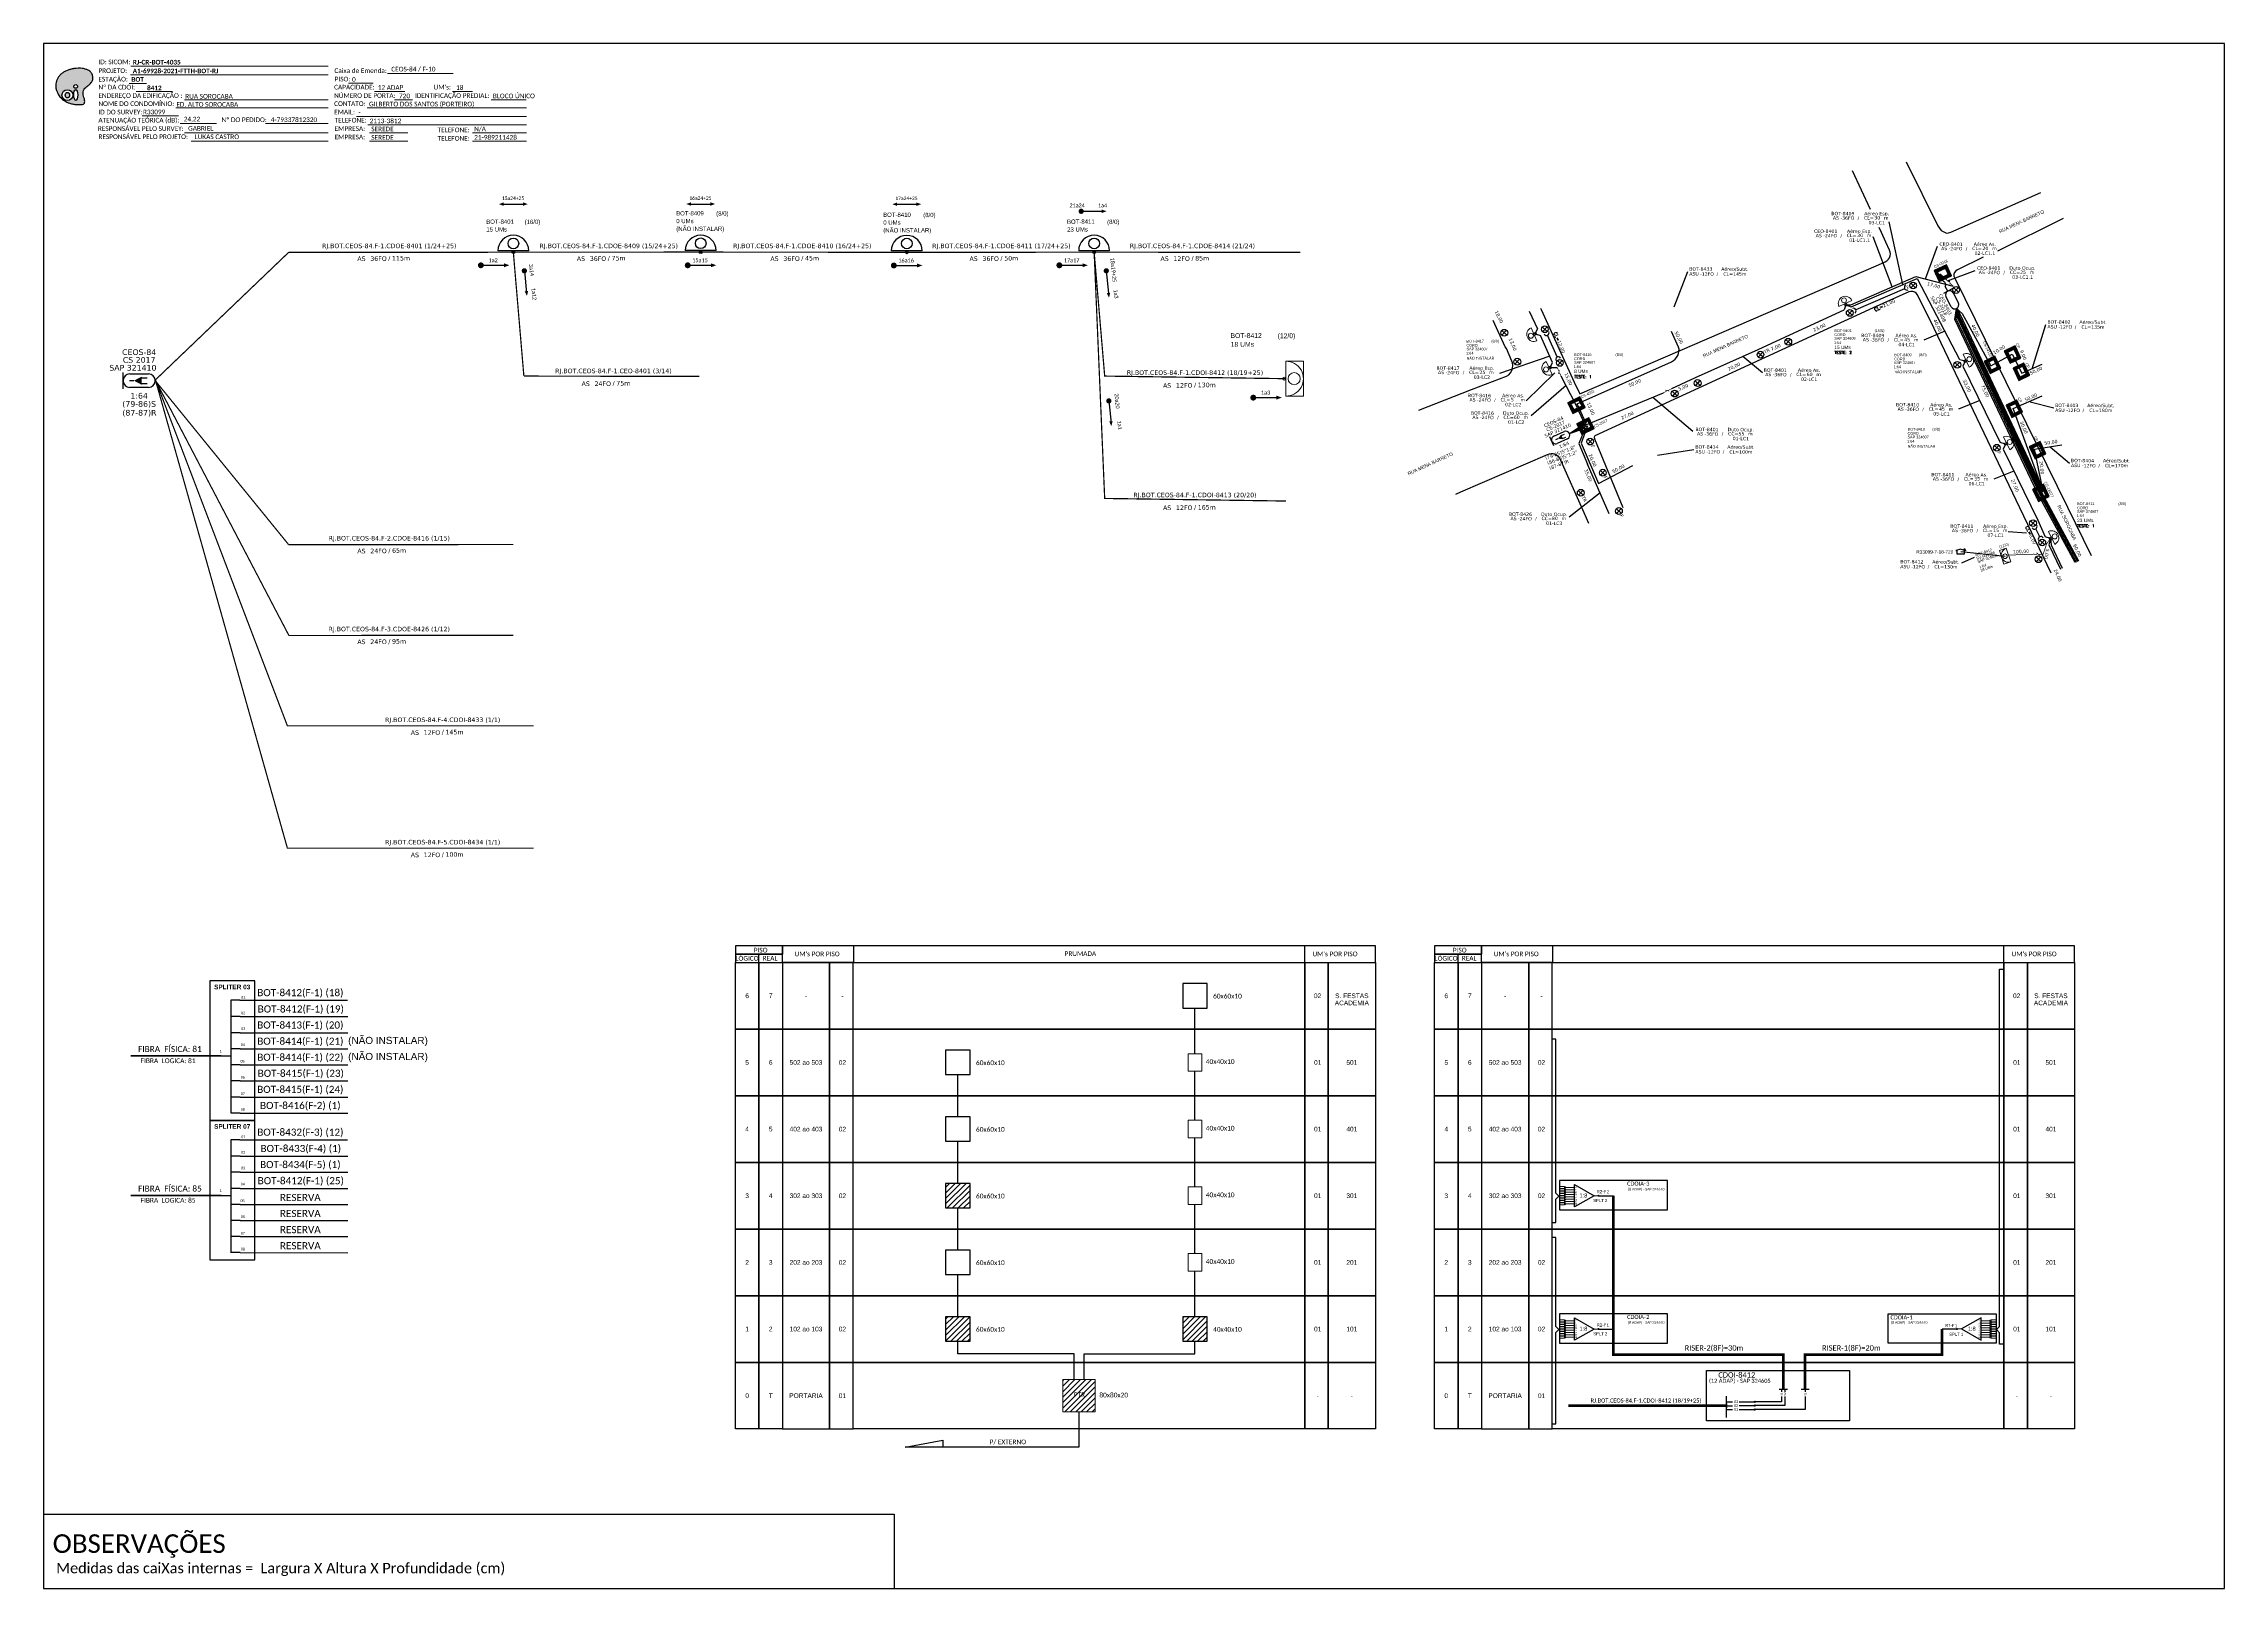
# Paper-space layout 'CDOI-8412' of a CAD drawing. Extents: x 0 to 839, y 0 to 594.
# The model-space entities are those that its viewports show. They can reach past a viewport. Long polylines and large blocks are cut down to what shows.
import ezdxf
from ezdxf.enums import TextEntityAlignment as Align

# ---------------------------------------------------------------- set-up
doc = ezdxf.new("R2010")
doc.units = 0
for name, color, linetype in [('10.1-Caixas Subterrâneas', 5, 'Continuous'), ('10.4-Postes', 1, 'Continuous'), ('20.4-CEOS', 1, 'Continuous'), ('20.5-CEO', 1, 'Continuous'), ('CAP a instalar', 1, 'Continuous'), ('label_cabos', 7, 'Continuous'), ('Legenda', 1, 'Continuous'), ('medidas', 3, 'Continuous'), ('QUADRA', 7, 'Continuous'), ('SETA', 7, 'Continuous'), ('Subida Lateral', 5, 'Continuous'), ('surveys', 7, 'Continuous'), ('surveys legendas', 7, 'Continuous'), ('UNIFILAR', 7, 'Continuous')]:
    doc.layers.add(name, color=color, linetype=linetype)
for name, color, linetype, lineweight in [("20.0-LEGENDA DOS CDO'S", 1, 'Continuous', 0), ('20.1-CDO_INTERIOR', 1, 'Continuous', 0), ('20.2-CDO_POSTE', 1, 'Continuous', 5), ('20.6-CORDOALHA_SUPORTE', 7, 'Continuous', 25), ('40.1-ETIQUETAS', 1, 'Continuous', 20), ('CORDOALHA_SUPORTE', 7, 'Continuous', 25), ('Segmento Logradouro Texto', 7, 'Continuous', 0)]:
    doc.layers.add(name, color=color, linetype=linetype, lineweight=lineweight)
doc.layers.add('DROP DE CLIENTE', color=140, linetype='Continuous', plot=False)
doc.layers.add('EXTRA', color=50, linetype='Continuous', plot=False)
doc.styles.add('ARIAL', font='arial.ttf')
doc.styles.add('DIGICADE', font='arial.ttf')
doc.styles.add('ROMANS', font='romans')
doc.styles.add('siredit', font='verdana.ttf')
doc.styles.get("Standard").update_dxf_attribs({"font": 'arial.ttf'})
doc.styles.add('WMF-Calibri0', font='calibri.ttf')
doc.styles.add('WMF-Calibri1', font='calibrib.ttf')
doc.linetypes.add('FENCELINE1', pattern='A,0.25,-0.1,[133,ltypeshp.shx,S=0.1,R=0,X=-0.1,Y=0],-0.1,1', length=1.45)
doc.dimstyles.new('CC', dxfattribs={"dimtxt": 1, "dimasz": 2, "dimexe": 0.18, "dimexo": 0.0625, "dimgap": 0.09, "dimtad": 0, "dimdec": 0, "dimrnd": 1, "dimzin": 0, "dimdsep": 46, "dimtxsty": 'siredit', "dimblk": 'NONE', "dimcen": 0, "dimse1": 1, "dimse2": 1, "dimsd1": 1, "dimsd2": 1, "dimclrt": 7, "dimadec": 0, "dimazin": 0, "dimtfac": 1, "dimtdec": 0, "dimtofl": 0, "dimtmove": 0, "dimatfit": 3, "dimfxl": 0, "dimtolj": 1, "dimtzin": 0, "dimarcsym": 0})
pattern_1 = [(45, (-589.5643, 134.3541), (-1.054204, 1.054204), [])]

# ---------------------------------------------------------------- blocks, each defined once
blk = doc.blocks.new('OI')
h = blk.add_hatch(color=40)
edge = h.paths.add_edge_path()
edge.add_spline(control_points=[(4.35, -0.67), (3.92, -0.99), (3.26, -1.5), (2.81, -2.59), (2.9, -3.5), (3.06, -4.27), (3.31, -4.85), (3.37, -5.39), (3.4, -5.88), (3.2, -6.4), (2.54, -6.61), (1.65, -6.63), (0.55, -6.67), (-0.56, -6.42), (-1.61, -6.14), (-2.77, -5.61), (-3.92, -4.77), (-4.89, -3.7), (-5.34, -2.65), (-5.6, -1.94), (-5.85, -0.96), (-5.71, 0.47), (-5.1, 2.02), (-4.14, 3.02), (-3.3, 3.61), (-2.37, 4.16), (-1.36, 4.44), (-0.56, 4.7), (0.79, 4.85), (2.24, 4.97), (3.79, 4.57), (4.67, 4.21), (5.44, 3.65), (5.76, 2.99), (6.03, 2.21), (6.01, 1.46), (5.72, 0.64), (5.31, 0.08), (4.88, -0.38), (4.51, -0.55), (4.35, -0.67)], knot_values=[0, 0, 0, 0, 1.60434, 2.417191, 3.427595, 4.282808, 4.776746, 5.304182, 5.888771, 6.258406, 6.858137, 7.79129, 8.986195, 10.124242, 11.187857, 12.242908, 13.953784, 15.414161, 16.515391, 17.349188, 17.675853, 19.552021, 21.515531, 22.568638, 23.63245, 24.621084, 25.782718, 26.745347, 27.142653, 29.870543, 31.004649, 31.921532, 32.709589, 33.801391, 34.042471, 35.192333, 35.971461, 36.628871, 37.254359, 37.836911, 37.836911, 37.836911, 37.836911], degree=3, periodic=0)
h.paths.add_polyline_path([(1.13, -0.87, -1), (-0.04, -0.87, -1)], flags=16)
edge = h.paths.add_edge_path(flags=16)
edge.add_ellipse((0.56, -3.59), major_axis=(-0.02, 1.71), ratio=0.361305, start_angle=0, end_angle=360)
h.paths.add_polyline_path([(-0.36, -3.62, -1), (-3.8, -3.62, -1)], flags=16)
edge = h.paths.add_edge_path(flags=0)
edge.add_ellipse((-2.08, -3.62), major_axis=(0, 0.885), ratio=0.758294, start_angle=0, end_angle=360)
at = {"color": 40}
for centre, radius in [((-2.08, -3.62), 1.72), ((0.54, -0.87), 0.587)]:
    blk.add_circle(centre, radius, dxfattribs=at)
blk.add_ellipse((-2.08, -3.62), major_axis=(0, 0.885), ratio=0.758294, start_param=-3.141592653589792, end_param=3.141592653589792, dxfattribs=at)
blk.add_ellipse((0.56, -3.59), major_axis=(-0.02, 1.71), ratio=0.361305, dxfattribs=at)
at = {"color": 40, "start_tangent": (-0.800898, -0.598801), "end_tangent": (-0.800898, -0.598801)}
blk.add_spline([(4.35, -0.67), (3.2, -1.78), (2.9, -2.54), (2.92, -3.55), (3.12, -4.38), (3.28, -4.85), (3.37, -5.37), (3.35, -5.95), (3.2, -6.29), (2.66, -6.55), (1.73, -6.63), (0.54, -6.62), (-0.58, -6.41), (-1.6, -6.11), (-2.56, -5.67), (-3.95, -4.67), (-4.89, -3.56), (-5.37, -2.56), (-5.64, -1.78), (-5.72, -1.46), (-5.63, 0.42), (-4.84, 2.22), (-4.13, 2.99), (-3.27, 3.62), (-2.4, 4.09), (-1.3, 4.47), (-0.37, 4.72), (0.02, 4.77), (2.75, 4.8), (3.85, 4.53), (4.69, 4.16), (5.31, 3.68), (5.85, 2.73), (5.93, 2.5), (5.94, 1.35), (5.67, 0.62), (5.29, 0.08), (4.84, -0.36), (4.35, -0.67)], degree=3, dxfattribs=at)
blk = doc.blocks.new('CARIMBO')
at = {"color": 7, "lineweight": 0}
for points in [[(134.48, -16.3), (159.61, -16.3)], [(35.15, -20.06), (41.7, -20.06)], [(35.66, -16.79), (111.64, -16.79)], [(37.81, -23.14), (51.75, -23.14)], [(119.43, -20.02), (128.92, -20.02)], [(129.48, -23.14), (141.1, -23.14)], [(159.42, -23.14), (167.09, -23.14)], [(40.13, -32.55), (54.07, -32.55)], [(52.97, -29.48), (111.64, -29.48)], [(56.38, -26.37), (111.64, -26.37)], [(122.56, -32.72), (187.83, -32.72)], [(126.6, -29.48), (187.83, -29.48)], [(137.07, -26.37), (144.01, -26.37)], [(174.24, -26.37), (187.8, -26.37)], [(54.67, -35.52), (68.61, -35.52)], [(56.38, -39.07), (111.64, -39.07)], [(126.84, -35.96), (187.83, -35.96)], [(127.45, -39.07), (142.25, -39.07)], [(167.06, -39.07), (187.83, -39.07)], [(58.87, -42.31), (111.64, -42.31)], [(127.45, -42.31), (142.25, -42.31)], [(167.06, -42.31), (187.83, -42.31)]]:
    blk.add_lwpolyline(points, dxfattribs=at)
at = {"color": 7, "xscale": 1.213923925163967, "yscale": 1.213923925163967, "zscale": 1.213923925163967, "rotation": 0.1532896023949059}
blk.add_blockref('OI', (13.86, -20.16), dxfattribs=at)
at = {"color": 7, "lineweight": 0, "style": 'WMF-Calibri0'}
for s, height, p in [('PROJETO:', 1.793, (23.26, -16.04)), ('Caixa de Emenda:', 1.7927, (114.02, -16.04)), ('ESTAÇÃO:', 1.793, (23.26, -19.32)), ('ENDEREÇO DA EDIFICAÇÃO :', 1.7927, (23.26, -25.63)), ('Nº DA CDOI:', 1.7927, (23.26, -22.39)), ('CAPACIDADE:', 1.7927, (113.91, -22.39)), ('NÚMERO DE PORTA:', 1.7927, (113.91, -25.63)), ('PISO:', 1.793, (114.09, -19.28)), ('IDENTIFICAÇÃO PREDIAL:', 1.7927, (144.99, -25.63)), ("UM's:", 1.793, (152.15, -22.39)), ('ATENUAÇÃO TEÓRICA (dB):', 1.7927, (23.26, -35.09)), ('NOME DO CONDOMÍNIO:', 1.7927, (23.26, -28.74)), ('ID DO SURVEY:', 1.7927, (23.26, -31.97)), ('CONTATO:', 1.793, (113.91, -28.74)), ('EMAIL:', 1.793, (113.91, -31.97)), ('TELEFONE:', 1.793, (114.09, -35.09)), ('RESPONSÁVEL PELO SURVEY:', 1.7927, (23.02, -38.32)), ('RESPONSÁVEL PELO PROJETO:', 1.7927, (23.26, -41.44)), ('EMPRESA:', 1.793, (114.09, -38.32)), ('EMPRESA:', 1.793, (114.09, -41.56)), ('TELEFONE:', 1.793, (153.7, -38.83)), ('TELEFONE:', 1.793, (153.7, -42.06))]:
    blk.add_text(s, height=height, dxfattribs=at).set_placement(p)
at = {"color": 7, "lineweight": 0, "flags": 8}
for tag, p, style in [('PROJ', (36.46, -16.13), 'WMF-Calibri1'), ('CEOS-XX', (135.87, -15.46), 'WMF-Calibri0'), ('EST', (35.94, -19.41), 'WMF-Calibri1'), ('LOGRADOURO', (56.65, -25.91), 'WMF-Calibri0'), ('PISO_PTR', (120.78, -19.42), 'WMF-Calibri0'), ('CAPAC.', (130.66, -22.52), 'WMF-Calibri0'), ('N°', (138.85, -25.77), 'WMF-Calibri0'), ("UC'S", (160.78, -22.54), 'WMF-Calibri0'), ('N°PREDIO', (174.94, -25.77), 'WMF-Calibri0'), ('_ID_', (40.39, -31.94), 'WMF-Calibri0'), ('NOME_DO_COND.', (53.23, -29.02), 'WMF-Calibri0'), ('O_POTEN', (56.06, -34.68), 'WMF-Calibri0'), ('EMAIL', (123.26, -32.12), 'WMF-Calibri0'), ('NOME_DO_CONTATO', (127.3, -28.89), 'WMF-Calibri0'), ('RES_SURVEY', (57.78, -38.23), 'WMF-Calibri0'), ('RES_PROJ', (60.27, -41.47), 'WMF-Calibri0'), ('TELEFONE', (127.55, -35.36), 'WMF-Calibri0'), ('EMP_RESP_SURVEY', (128.16, -38.47), 'WMF-Calibri0'), ('EMP_RESP_PROJ', (128.16, -41.71), 'WMF-Calibri0'), ('CONT_RESP_SURVEY', (167.76, -38.47), 'WMF-Calibri0'), ('CONT_RESP_PROJ', (167.76, -41.71), 'WMF-Calibri0')]:
    blk.add_attdef(tag, p, '', height=1.79, dxfattribs=dict(at, style=style))
at = {"color": 7, "lineweight": 0, "style": 'WMF-Calibri1', "flags": 8}
blk.add_attdef("N° CDO'S", text='', height=1.79, dxfattribs=at).set_placement((44.78, -22.68), align=Align.CENTER)
blk = doc.blocks.new('CEOS_RP_CT_DRT')
at = {"layer": '20.4-CEOS', "color": 0}
for p, q in [((-4.54, 1.19), (-1.19, 1.19)), ((-1.19, -1.19), (-4.54, -1.19))]:
    blk.add_line(p, q, dxfattribs=at)
for points in [[(-5.73, -1.43), (-5.73, 1.44)], [(-3.79, 0), (-4.59, 0)], [(-2.47, 0.48), (-1.45, 0.48)], [(-2.47, -0.52), (-1.45, -0.52)]]:
    blk.add_lwpolyline(points, dxfattribs=at)
blk.add_lwpolyline([(-3.79, 0, 0, 1.47, 0), (-2.41, 0, 1.47, 1.47, 0)], format="xyseb", dxfattribs=at)
for centre, start, end in [((-4.54, 0), 90, 270), ((-1.19, 0), 270, 90)]:
    blk.add_arc(centre, 1.19, start, end, dxfattribs=at)
at = {"layer": '20.4-CEOS', "color": 7, "style": 'siredit'}
for tag, p in [('Nº_DA_CEOS', (-2.86, 5.6)), ('LOCAL', (-2.86, 4.24)), ('SAP', (-2.86, 2.78)), ('RACIO_SPLITAGEM', (-2.86, -1.88)), ('FIBRAS_SPLITTER', (-2.86, -3.58)), ('RESERVA_FINAIS', (-2.86, -6.39)), ('FIBRAS_TOP_C', (-2.86, -5.08))]:
    blk.add_attdef(tag, text='', height=1.01, dxfattribs=at).set_placement(p, align=Align.TOP_CENTER)
blk = doc.blocks.new('CDOE-TEXTO PADRÃO')
at = {"layer": "20.0-LEGENDA DOS CDO'S", "color": 0, "style": 'ARIAL'}
for tag, p in [('CDO_N', (0.49, 7.39)), ('SAP', (0.51, 1.67)), ('CORDOALHA', (0.5, 4.33)), ('SPLITER_1', (0.59, -0.91)), ('(XX-XX_F)S', (0.54, -8.29)), ('SPLITER_2', (0.6, -3.55)), ('(XX-XX_L)S', (0.55, -10.83)), ('UMS', (0.55, -13.15))]:
    blk.add_attdef(tag, p, '', height=1.7, rotation=0.11799, dxfattribs=at)
blk.add_attdef('FIBRAS_UTILIZADAS', text='', height=1.7, rotation=0.11799, dxfattribs=at).set_placement((19.77, 7.43), align=Align.CENTER)
blk = doc.blocks.new('SAN')
at = {"layer": 'SETA'}
blk.add_lwpolyline([(-2.58, 0), (6.02, 0)], dxfattribs=at)
for points in [[(-2.1, -0.66), (-3.93, 0), (-2.1, 0.67)], [(5.33, 0.68), (7.16, 0.01), (5.33, -0.65)]]:
    blk.add_solid(points, dxfattribs=at)
blk = doc.blocks.new('ETIQUETA_RS5F')
at = {"layer": '40.1-ETIQUETAS', "color": 0, "style": 'siredit'}
blk.add_text('/', height=1.5, dxfattribs=at).set_placement((1.58, -1.95), align=Align.MIDDLE_RIGHT)
for tag, p in [('ETIQUETA_R_SECUNDARIA', (1.21, 2.1)), ('ETIQUETA_R_PRIMARIA', (1.21, 4.1)), ('F_ATIVAS/F_MORTAS', (1.14, -4.24))]:
    blk.add_attdef(tag, text='', height=1.5, dxfattribs=at).set_placement(p, align=Align.MIDDLE_CENTER)
for tag, p in [('TIPO_CABO', (-6.58, -2.12)), ('CAP_CABO', (0.4, -2.09))]:
    blk.add_attdef(tag, text='', height=1.5, dxfattribs=at).set_placement(p, align=Align.MIDDLE_RIGHT)
for tag, p in [('FUSÃO_1', (0.85, -8.39)), ('FUSÃO_2', (0.85, -10.6)), ('FUSÃO_3', (0.85, -12.93)), ('FUSÃO_4', (0.85, -15.14)), ('FUSÃO_5', (0.85, -17.16))]:
    blk.add_attdef(tag, text='', height=1.5, dxfattribs=at).set_placement(p, align=Align.CENTER)
blk.add_attdef('METROS', text='', height=1.5, dxfattribs=at).set_placement((2.14, -1.95), align=Align.MIDDLE_LEFT)
blk = doc.blocks.new('SURVEY_SURVEY')
for p, q in [((0, 0.0000152), (-0.0000151, 0.0000108)), ((-0.0000151, 0.0000108), (-0.0000104, 0.0000108)), ((-0.0000103, 0), (-0.0000103, 0.0000108)), ((0.0000103, 0), (-0.0000103, 0)), ((0, 0.0000152), (0.0000151, 0.0000108)), ((0.0000101, 0.0000159), (0.0000117, 0.0000159)), ((0.0000101, 0.0000123), (0.0000101, 0.0000159)), ((0.0000151, 0.0000108), (0.0000103, 0.0000108)), ((0.0000103, 0.0000108), (0.0000103, 0)), ((0.0000117, 0.0000159), (0.0000117, 0.0000119))]:
    blk.add_line(p, q)
blk = doc.blocks.new('Inst CDOE-16 CAIXA DIST OPT CDOE 48F_16D C_SPL_2_1_8')
at = {"layer": "20.0-LEGENDA DOS CDO'S", "color": 0}
for tag, p, style, flags in [('ID_ATIVIDADE', (0.12, 6.47), 'ARIAL', 3), ('FATOR', (7.92, 6.47), 'ARIAL', 1), ('QTDE', (0.1, -1.17), 'DIGICADE', 3)]:
    blk.add_attdef(tag, p, '', height=0.8, rotation=0.11799, dxfattribs=dict(at, style=style, flags=flags))
at = {"layer": "20.0-LEGENDA DOS CDO'S", "color": 0, "style": 'ARIAL'}
for tag, p, height in [('1:XX', (-0.01, 1.7), 0.8), ('SAP', (0.12, 2.96), 0.8), ('CORDOALHA', (0.12, 4.02), 0.8), ('FID', (0.12, 5.25), 0.8), ('UMS', (0.14, 0.22), 1)]:
    blk.add_attdef(tag, p, '', height=height, rotation=0.11799, dxfattribs=at)
blk.add_attdef('FIBRAS_UTILIZADAS', text='', height=0.8, rotation=0.11799, dxfattribs=at).set_placement((13.48, 5.26), align=Align.CENTER)
blk = doc.blocks.new('Teste  FTTH')
at = {"color": 0, "lineweight": 0, "style": 'ROMANS'}
for tag, p in [('TESTE', (-2.3, -0.29)), ('QTDE', (0.21, -0.29))]:
    blk.add_attdef(tag, p, '', height=0.48, dxfattribs=at)
for tag, p, flags in [('FID', (-2.23, -1.25), 1), ('FATOR', (-2.23, -2.03), 3), ('ID_ATIVIDADE', (-2.23, -2.72), 3)]:
    blk.add_attdef(tag, p, '', height=0.48, dxfattribs=dict(at, flags=flags))
blk = doc.blocks.new('CDOE_CT_POSTE')
at = {"layer": "20.0-LEGENDA DOS CDO'S", "color": 0, "style": 'ARIAL'}
for tag, p in [('CDO_N', (0.12, 5.25)), ('CORDOALHA', (0.12, 4.02)), ('SAP', (0.12, 2.96)), ('1:XX', (0.14, 1.23)), ('UMS', (0.14, 0.22))]:
    blk.add_attdef(tag, p, '', height=0.68, rotation=0.11799, dxfattribs=at)
blk.add_attdef('FIBRAS_UTILIZADAS', text='', height=0.68, rotation=0.11799, dxfattribs=at).set_placement((7.83, 5.26), align=Align.CENTER)
blk = doc.blocks.new('Inst CORD ALUMINIO 4.8 MM 3F(sem recursos)')
at = {"layer": '20.6-CORDOALHA_SUPORTE', "color": 0, "lineweight": 0, "style": 'ROMANS'}
for tag, p, flags in [('ID_ATIVIDADE', (-5.2, -6.67), 3), ('FATOR', (-5.2, -4.44), 3), ('FID', (-5.2, -8.9), 1)]:
    blk.add_attdef(tag, p, '', height=1, dxfattribs=dict(at, flags=flags))
blk.add_attdef('LANCE', text='', height=1, dxfattribs=at).set_placement((-0.54, -2.21), align=Align.RIGHT)
at = {"layer": '20.6-CORDOALHA_SUPORTE', "color": 0, "style": 'siredit'}
blk.add_attdef('QTDE', (-0.54, -2.21), '', height=1, rotation=359.69001, dxfattribs=at)
blk = doc.blocks.new('*U86')
at = {"layer": '20.4-CEOS', "color": 7, "style": 'siredit'}
for tag, p in [('FIBRAS_SPLITTER', (0, 0)), ('FIBRAS_TOP_C', (0, -4.13)), ('RESERVA_FINAIS', (0, -5.46))]:
    blk.add_attdef(tag, p, '', height=1.01, dxfattribs=at)
for tag, p, flags in [('ID_ATIVIDADE', (0, -6.77), 3), ('QTDE', (0, -9.4), 1), ('FATOR', (0, -8.09), 1), ('FID', (0, -10.71), 1)]:
    blk.add_attdef(tag, p, '', height=1.01, dxfattribs=dict(at, flags=flags))
blk = doc.blocks.new('*U88')
at = {"layer": '20.4-CEOS', "color": 7, "style": 'siredit'}
blk.add_attdef('FIBRAS_SPLITTER', (0, 0), '', height=1.01, dxfattribs=at)
for tag, p, flags in [('QTDE', (0, -4.11), 1), ('ID_ATIVIDADE', (0, -1.48), 3), ('FATOR', (0, -2.79), 1), ('FID', (0, -5.42), 1)]:
    blk.add_attdef(tag, p, '', height=1.01, dxfattribs=dict(at, flags=flags))
blk = doc.blocks.new('*U90')
at = {"color": 0}
blk.add_line((2.14, -0.58), (-2.1, -0.68), dxfattribs=at)
for centre, radius in [((0, 0.38), 0.733), ((0.03, -1.03), 0.393)]:
    blk.add_circle(centre, radius, dxfattribs=at)
blk.add_arc((0.02, -0.63), 2.12, 1.37817, 181.37817, dxfattribs=at)
blk = doc.blocks.new('*X65')
at = {"color": 0, "linetype": 'Continuous'}
for p, q in [((-1.25, 0.34099), (-0.49099, 1.1)), ((-1.25, 0.517767), (-0.667767, 1.1)), ((-1.25, 0.694544), (-0.844544, 1.1)), ((-1.25, 0.87132), (-1.02132, 1.1)), ((-1.25, 1.048097), (-1.198097, 1.1)), ((-1.25, 0.164214), (-0.8035, 0.610714)), ((-1.25, -0.012563), (-0.8035, 0.433937)), ((-1.25, -0.18934), (-0.8035, 0.25716)), ((-1.25, -0.366117), (-0.8035, 0.080383)), ((-0.789214, 0.625), (-0.314214, 1.1)), ((-0.612437, 0.625), (-0.137437, 1.1)), ((-0.43566, 0.625), (0.03934, 1.1)), ((-0.258883, 0.625), (0.216117, 1.1)), ((-0.082107, 0.625), (0.392893, 1.1)), ((0.09467, 0.625), (0.56967, 1.1)), ((0.271447, 0.625), (0.746447, 1.1)), ((0.448223, 0.625), (0.923223, 1.1)), ((0.625, 0.625), (1.1, 1.1)), ((0.801777, 0.625), (1.25, 1.073223)), ((0.8035, 0.449947), (1.25, 0.896447)), ((0.8035, 0.27317), (1.25, 0.71967)), ((0.8035, 0.096393), (1.25, 0.542893)), ((0.8035, -0.080383), (1.25, 0.366117)), ((0.8035, -0.25716), (1.25, 0.18934)), ((0.8035, -0.433937), (1.25, 0.012563)), ((-1.25, -0.542893), (-0.8035, -0.096393)), ((-1.25, -0.71967), (-0.8035, -0.27317)), ((-1.25, -0.896447), (-0.8035, -0.449947)), ((-1.25, -1.073223), (-0.801777, -0.625)), ((-1.1, -1.1), (-0.625, -0.625)), ((-0.923223, -1.1), (-0.448223, -0.625)), ((-0.746447, -1.1), (-0.271447, -0.625)), ((-0.56967, -1.1), (-0.09467, -0.625)), ((-0.392893, -1.1), (0.082107, -0.625)), ((-0.216117, -1.1), (0.258883, -0.625)), ((-0.03934, -1.1), (0.43566, -0.625)), ((0.137437, -1.1), (0.612437, -0.625)), ((0.314214, -1.1), (0.789214, -0.625)), ((0.49099, -1.1), (1.25, -0.34099)), ((0.667767, -1.1), (1.25, -0.517767)), ((0.8035, -0.610714), (1.25, -0.164214)), ((0.844544, -1.1), (1.25, -0.694544)), ((1.02132, -1.1), (1.25, -0.87132)), ((1.198097, -1.1), (1.25, -1.048097))]:
    blk.add_line(p, q, dxfattribs=at)
blk = doc.blocks.new('MANHOLE_MQ')
at = {"color": 0, "linetype": 'Continuous'}
for p, q in [((0.0000062, 0.0000057), (-0.0000063, 0.0000057)), ((-0.0000063, 0.0000057), (-0.0000063, -0.0000053)), ((-0.000004, 0.0000033), (0.000004, 0.0000033)), ((-0.000004, -0.0000029), (-0.000004, 0.0000033)), ((0.000004, 0.0000033), (0.000004, -0.0000029)), ((0.0000062, -0.0000053), (0.0000062, 0.0000057)), ((-0.0000063, -0.0000053), (0.0000062, -0.0000053)), ((0.000004, -0.0000029), (-0.000004, -0.0000029)), ((0.000004, -0.0000029), (0.000004, -0.0000029))]:
    blk.add_line(p, q, dxfattribs=at)
at = {"color": 0, "linetype": 'Continuous', "xscale": 5e-06, "yscale": 5e-06, "zscale": 1e-05}
blk.add_blockref('*X65', (0, 0.0000002), dxfattribs=at)
blk = doc.blocks.new('Inst CDOE-8 CAIXA DIST OPT CDOE 48F_8D C_SPL OPTAP')
at = {"layer": "20.0-LEGENDA DOS CDO'S", "color": 0}
for tag, p, style, flags in [('ID_ATIVIDADE', (0.12, 6.47), 'ARIAL', 3), ('FATOR', (7.92, 6.47), 'ARIAL', 1), ('QTDE', (0.23, -0.97), 'DIGICADE', 3)]:
    blk.add_attdef(tag, p, '', height=0.8, rotation=0.11799, dxfattribs=dict(at, style=style, flags=flags))
at = {"layer": "20.0-LEGENDA DOS CDO'S", "color": 0, "style": 'ARIAL'}
for tag, p, height in [('1:XX', (-0.01, 1.7), 0.8), ('SAP', (0.12, 2.96), 0.8), ('CORDOALHA', (0.12, 4.02), 0.8), ('FID', (0.12, 5.25), 0.8), ('UMS', (0.14, 0.22), 1)]:
    blk.add_attdef(tag, p, '', height=height, rotation=0.11799, dxfattribs=at)
blk.add_attdef('FIBRAS_UTILIZADAS', text='', height=0.8, rotation=0.11799, dxfattribs=at).set_placement((13.48, 5.26), align=Align.CENTER)
blk = doc.blocks.new('Inst CB ESP CFOA-SM-AS-80-TS-24')
at = {"layer": 'label_cabos', "color": 0, "style": 'siredit'}
for tag, flags, p in [('ID_ATIVIDADE', 3, (1.31, 2.67)), ('FATOR', 1, (11.56, 2.55))]:
    blk.add_attdef(tag, text='', height=1, rotation=359.69001, dxfattribs=dict(at, flags=flags)).set_placement(p, align=Align.MIDDLE_CENTER)
for tag, p in [('TIPO_CABO', (1.76, 0)), ('DESTINO_CABO', (3.13, 1.26)), ('CABO', (4.69, -0.05)), ('/', (7.71, -0.05)), ('LANCE', (10.81, 0)), ('TIPO_CABO', (13.11, 1.24)), ('UND', (15.96, 0)), ('FID', (13.15, -1.41))]:
    blk.add_attdef(tag, text='', height=1, rotation=359.69001, dxfattribs=at).set_placement(p, align=Align.MIDDLE_CENTER)
blk.add_attdef('QTDE', (12.43, -0.47), '', height=1, rotation=359.69001, dxfattribs=at)
blk = doc.blocks.new('Inst CB AS CFOA-SM-AS-80-TS-24')
at = {"layer": 'label_cabos', "color": 0, "style": 'siredit'}
for tag, flags, p in [('ID_ATIVIDADE', 3, (1.31, 2.67)), ('FATOR', 1, (11.56, 2.55))]:
    blk.add_attdef(tag, text='', height=1, rotation=359.69001, dxfattribs=dict(at, flags=flags)).set_placement(p, align=Align.MIDDLE_CENTER)
for tag, p in [('TIPO_CABO', (1.76, 0)), ('DESTINO_CABO', (3.13, 1.26)), ('CABO', (4.69, -0.05)), ('/', (7.71, -0.05)), ('LANCE', (10.81, 0)), ('TIPO_CABO', (13.11, 1.24)), ('UND', (15.96, 0)), ('FID', (13.15, -1.41))]:
    blk.add_attdef(tag, text='', height=1, rotation=359.69001, dxfattribs=at).set_placement(p, align=Align.MIDDLE_CENTER)
blk.add_attdef('QTDE', (12.43, -0.47), '', height=1, rotation=359.69001, dxfattribs=at)
blk = doc.blocks.new('Inst CB DT OCUP CFOA-SM-AS-80-TS-24')
at = {"layer": 'label_cabos', "color": 0, "style": 'siredit'}
for tag, flags, p in [('ID_ATIVIDADE', 3, (1.31, 2.67)), ('FATOR', 1, (11.56, 2.55))]:
    blk.add_attdef(tag, text='', height=1, rotation=359.69001, dxfattribs=dict(at, flags=flags)).set_placement(p, align=Align.MIDDLE_CENTER)
for tag, p in [('TIPO_CABO', (1.76, 0)), ('DESTINO_CABO', (3.13, 1.26)), ('CABO', (4.69, -0.05)), ('/', (7.71, -0.05)), ('LANCE', (10.91, 0)), ('TIPO_CABO', (13.11, 1.24)), ('UND', (15.96, 0)), ('FID', (13.15, -1.41))]:
    blk.add_attdef(tag, text='', height=1, rotation=359.69001, dxfattribs=at).set_placement(p, align=Align.MIDDLE_CENTER)
blk.add_attdef('QTDE', (12.43, -0.47), '', height=1, rotation=359.69001, dxfattribs=at)
blk = doc.blocks.new('Inst CB ESP CFOA-SM-AS-80-TS-36')
at = {"layer": 'label_cabos', "color": 0, "style": 'siredit'}
for tag, flags, p in [('ID_ATIVIDADE', 3, (1.31, 2.67)), ('FATOR', 1, (11.56, 2.55))]:
    blk.add_attdef(tag, text='', height=1, rotation=359.69001, dxfattribs=dict(at, flags=flags)).set_placement(p, align=Align.MIDDLE_CENTER)
for tag, p in [('TIPO_CABO', (1.76, 0)), ('DESTINO_CABO', (3.13, 1.26)), ('CABO', (4.69, -0.05)), ('/', (7.71, -0.05)), ('LANCE', (10.81, 0)), ('TIPO_CABO', (13.11, 1.24)), ('UND', (15.96, 0)), ('FID', (13.15, -1.41))]:
    blk.add_attdef(tag, text='', height=1, rotation=359.69001, dxfattribs=at).set_placement(p, align=Align.MIDDLE_CENTER)
blk.add_attdef('QTDE', (12.43, -0.47), '', height=1, rotation=359.69001, dxfattribs=at)
blk = doc.blocks.new('Inst CB AS CFOA-SM-AS-80-TS-36')
at = {"layer": 'label_cabos', "color": 0, "style": 'siredit'}
for tag, flags, p in [('ID_ATIVIDADE', 3, (1.31, 2.67)), ('FATOR', 1, (11.56, 2.55))]:
    blk.add_attdef(tag, text='', height=1, rotation=359.69001, dxfattribs=dict(at, flags=flags)).set_placement(p, align=Align.MIDDLE_CENTER)
for tag, p in [('TIPO_CABO', (1.76, 0)), ('DESTINO_CABO', (3.13, 1.26)), ('CABO', (4.69, -0.05)), ('/', (7.71, -0.05)), ('LANCE', (10.81, 0)), ('TIPO_CABO', (13.11, 1.24)), ('UND', (15.96, 0)), ('FID', (13.15, -1.41))]:
    blk.add_attdef(tag, text='', height=1, rotation=359.69001, dxfattribs=at).set_placement(p, align=Align.MIDDLE_CENTER)
blk.add_attdef('QTDE', (12.43, -0.47), '', height=1, rotation=359.69001, dxfattribs=at)
blk = doc.blocks.new('Inst CB DT OCUP CFOA-SM-AS-80-TS-36')
at = {"layer": 'label_cabos', "color": 0, "style": 'siredit'}
for tag, flags, p in [('ID_ATIVIDADE', 3, (1.31, 2.67)), ('FATOR', 1, (11.56, 2.55))]:
    blk.add_attdef(tag, text='', height=1, rotation=359.69001, dxfattribs=dict(at, flags=flags)).set_placement(p, align=Align.MIDDLE_CENTER)
for tag, p in [('TIPO_CABO', (1.76, 0)), ('DESTINO_CABO', (3.13, 1.26)), ('CABO', (4.69, -0.05)), ('/', (7.71, -0.05)), ('LANCE', (10.91, 0)), ('TIPO_CABO', (13.11, 1.24)), ('UND', (15.96, 0)), ('FID', (13.15, -1.41))]:
    blk.add_attdef(tag, text='', height=1, rotation=359.69001, dxfattribs=at).set_placement(p, align=Align.MIDDLE_CENTER)
blk.add_attdef('QTDE', (12.43, -0.47), '', height=1, rotation=359.69001, dxfattribs=at)
blk = doc.blocks.new('LEGENDA DOS CABOS')
at = {"layer": 'EXTRA', "color": 0, "style": 'siredit'}
for tag, p in [('ID', (4.6, 0.97)), ('XX', (9.03, 0.97))]:
    blk.add_attdef(tag, text='', height=0.48, rotation=359.69001, dxfattribs=at).set_placement(p, align=Align.MIDDLE_CENTER)
at = {"layer": 'Legenda', "color": 0, "style": 'siredit'}
for tag, p in [('TIPO_CABO', (1.31, 0)), ('CABO', (4.69, -0.05)), ('/', (6.81, -0.05)), ('METROS', (10.03, -0.05))]:
    blk.add_attdef(tag, text='', height=0.8, rotation=359.69001, dxfattribs=at).set_placement(p, align=Align.MIDDLE_CENTER)
blk = doc.blocks.new('_None')
blk = doc.blocks.new('SPLT_1-8_SC-APC')
at = {"color": 1, "lineweight": 0}
blk.add_lwpolyline([(-17, -7.5), (-19.3, -7.5)], dxfattribs=at)
at = {"color": 1}
blk.add_lwpolyline([(-7.4, -2.1), (-17, -7.5), (-7.4, -13), (-7.4, -2.1)], dxfattribs=at)
at = {"color": 3, "lineweight": 0}
for points in [[(-3, -3.5), (-7.4, -3.5)], [(-7.4, -4.7), (-3, -4.7)], [(-7.4, -5.8), (-3, -5.8)], [(-7.4, -7), (-3, -7)], [(-7.4, -8.1), (-3, -8.1)], [(-7.4, -9.3), (-3, -9.3)], [(-7.4, -10.4), (-3, -10.4)], [(-2.4, -3), (-2.4, -4)], [(-2.4, -3), (0, -3)], [(-2.4, -4), (0, -4)], [(-2.4, -4.2), (-2.4, -5.2)], [(-2.4, -4.2), (0, -4.2)], [(-2.4, -5.2), (0, -5.2)], [(-2.4, -5.3), (-2.4, -6.3)], [(-2.4, -5.3), (0, -5.3)], [(-2.4, -6.3), (0, -6.3)], [(-2.4, -6.5), (-2.4, -7.5)], [(-2.4, -6.5), (0, -6.5)], [(-2.4, -7.5), (0, -7.5)], [(-2.4, -7.6), (-2.4, -8.6)], [(-2.4, -7.6), (0, -7.6)], [(-2.4, -8.6), (0, -8.6)], [(-2.4, -8.8), (-2.4, -9.8)], [(-2.4, -8.8), (0, -8.8)], [(-2.4, -9.8), (0, -9.8)], [(-2.4, -9.9), (-2.4, -10.9)], [(-2.4, -9.9), (0, -9.9)], [(-7.4, -11.6), (-3, -11.6)], [(-2.4, -10.9), (0, -10.9)], [(-2.4, -11.1), (-2.4, -12.1)], [(-2.4, -11.1), (0, -11.1)], [(-2.4, -12.1), (0, -12.1)]]:
    blk.add_lwpolyline(points, dxfattribs=at)
for points in [[(-3, -3.2), (-2.4, -3.2), (-2.4, -3.8), (-3, -3.8)], [(-3, -4.4), (-2.4, -4.4), (-2.4, -5), (-3, -5)], [(-3, -5.5), (-2.4, -5.5), (-2.4, -6.1), (-3, -6.1)], [(-3, -6.7), (-2.4, -6.7), (-2.4, -7.3), (-3, -7.3)], [(-3, -7.8), (-2.4, -7.8), (-2.4, -8.4), (-3, -8.4)], [(-3, -9), (-2.4, -9), (-2.4, -9.6), (-3, -9.6)], [(-3, -10.1), (-2.4, -10.1), (-2.4, -10.7), (-3, -10.7)], [(-3, -11.3), (-2.4, -11.3), (-2.4, -11.9), (-3, -11.9)]]:
    blk.add_lwpolyline(points, close=True, dxfattribs=at)
at = {"color": 1, "style": 'ARIAL'}
for s, height, p in [('1:8', 2, (-13.9, -8.4)), ('S1', 0.75, (-8.7, -3.8)), ('S2', 0.75, (-8.7, -5)), ('S3', 0.75, (-8.7, -6.2)), ('S4', 0.75, (-8.7, -7.4)), ('S5', 0.75, (-8.7, -8.6)), ('S6', 0.75, (-8.7, -9.7)), ('S7', 0.75, (-8.7, -10.8)), ('S8', 0.75, (-8.7, -11.9))]:
    blk.add_text(s, height=height, dxfattribs=at).set_placement(p)

msp = doc.modelspace()

# ---------------------------------------------------------------- hatches: boundary and pattern name
h = msp.add_hatch()
h.set_pattern_fill('ANSI31', color=1, scale=0.469565)
h.set_pattern_definition(pattern_1)
h.paths.add_polyline_path([(257.52, 851.3), (266.92, 851.3), (266.92, 860.7), (257.52, 860.7)])
h = msp.add_hatch(color=3)
h.dxf.hatch_style = 1
edge = h.paths.add_edge_path()
edge.add_arc((508.62, 856), 0.201, 0, 360)
h = msp.add_hatch()
h.set_pattern_fill('ANSI31', color=1, scale=0.469565)
h.set_pattern_definition(pattern_1)
h.paths.add_polyline_path([(257.52, 800.05), (266.92, 800.05), (266.92, 809.44), (257.52, 809.44)])
h = msp.add_hatch()
h.set_pattern_fill('ANSI31', color=1, scale=0.469565)
h.set_pattern_definition(pattern_1)
h.paths.add_polyline_path([(348.7, 800.05), (358.09, 800.05), (358.09, 809.44), (348.7, 809.44)])
h = msp.add_hatch(color=3)
h.dxf.hatch_style = 1
edge = h.paths.add_edge_path()
edge.add_arc((508.62, 804.75), 0.201, 0, 360)
h = msp.add_hatch(color=3)
h.dxf.hatch_style = 1
edge = h.paths.add_edge_path()
edge.add_arc((646.38, 804.75), 0.201, 0, 360)
h = msp.add_hatch()
h.set_pattern_fill('ANSI31', color=1, scale=0.469565)
h.set_pattern_definition([(45, (-305.1773, 2875.8572), (-1.054204, 1.054204), [])])
h.paths.add_polyline_path([(314.97, 772.94), (314.97, 785.31), (302.6, 785.31), (302.6, 772.94)])
h.paths.add_polyline_path([(306.31, 778.13), (311.63, 778.13), (311.63, 780.85), (306.31, 780.85)], flags=24)
h = msp.add_hatch(color=3)
h.dxf.hatch_style = 1
edge = h.paths.add_edge_path()
edge.add_arc((568.66, 776.75), 0.25, 0, 360)
h = msp.add_hatch(color=3)
h.dxf.hatch_style = 1
edge = h.paths.add_edge_path()
edge.add_arc((568.66, 775.29), 0.25, 0, 360)
h = msp.add_hatch(color=3)
h.dxf.hatch_style = 1
edge = h.paths.add_edge_path()
edge.add_arc((568.66, 773.78), 0.25, 0, 360)

# ---------------------------------------------------------------- linework, layer by layer
at = {"color": 7}
for p, q in [((169.3, 1219.41, 1.8), (157.4, 1219.41, 1.8)), ((248.54, 1219.32, 1.8), (236.64, 1219.32, 1.8))]:
    msp.add_line(p, q, dxfattribs=at)
at = {"color": 7, "linetype": 'Continuous'}
for p, q in [((-17.39, 931.17), (-17.39, 887.74)), ((-13.87, 931.17), (-17.39, 931.17)), ((-13.7, 924.88), (-17.21, 924.88)), ((-13.7, 918.69), (-17.21, 918.69)), ((-21.04, 909.74), (-17.4, 909.74)), ((-13.7, 912.47), (-17.21, 912.47)), ((-13.7, 906.31), (-17.21, 906.31)), ((-13.7, 900.14), (-17.21, 900.14)), ((-13.7, 893.95), (-17.21, 893.95)), ((-13.7, 887.78), (-17.21, 887.78)), ((-17.39, 877.51), (-17.39, 834.08)), ((-13.87, 877.51), (-17.39, 877.51)), ((-13.7, 871.23), (-17.21, 871.23)), ((-13.7, 865.04), (-17.21, 865.04)), ((-21.04, 856.08), (-17.4, 856.08)), ((-13.7, 858.82), (-17.21, 858.82)), ((-13.7, 852.65), (-17.21, 852.65)), ((-13.7, 846.49), (-17.21, 846.49)), ((-13.7, 840.3), (-17.21, 840.3)), ((-13.7, 834.12), (-17.21, 834.12))]:
    msp.add_line(p, q, dxfattribs=at)
at = {"color": 10, "linetype": 'Continuous'}
for p, q in [((-13.87, 931.17), (27.5, 931.15)), ((-13.7, 924.88), (27.68, 924.87)), ((-13.7, 918.7), (27.68, 918.69)), ((-13.7, 912.48), (27.68, 912.48)), ((-13.7, 906.32), (27.68, 906.31)), ((-13.7, 900.15), (27.68, 900.14)), ((-13.7, 893.96), (27.68, 893.95)), ((-13.7, 887.78), (27.68, 887.76)), ((-13.87, 877.51), (27.5, 877.5)), ((-13.7, 871.23), (27.68, 871.22)), ((-13.7, 865.05), (27.68, 865.04)), ((-13.7, 858.83), (27.68, 858.83)), ((-13.7, 852.67), (27.68, 852.65)), ((-13.7, 846.5), (27.68, 846.49)), ((-13.7, 840.31), (27.68, 840.3)), ((-13.7, 834.12), (27.68, 834.11))]:
    msp.add_line(p, q, dxfattribs=at)
at = {"color": 1, "linetype": 'Continuous', "lineweight": 60}
for p, q in [((-21.04, 909.74), (-55.82, 909.74)), ((-21.04, 856.08), (-55.82, 856.08))]:
    msp.add_line(p, q, dxfattribs=at)
at = {"color": 6}
for p, q in [((578.99, 781.68), (578.99, 780.54)), ((580.19, 781.68), (580.19, 780.54)), ((578.97, 776.75), (568.66, 776.75)), ((580.19, 775.29), (568.66, 775.29)), ((578.99, 778.86), (578.97, 776.75)), ((580.19, 778.86), (580.19, 775.29))]:
    msp.add_line(p, q, dxfattribs=at)
at = {"color": 5}
for p, q in [((588.02, 781.68), (588.02, 780.54)), ((588.02, 773.78), (568.66, 773.78)), ((588.02, 778.86), (588.02, 773.78))]:
    msp.add_line(p, q, dxfattribs=at)
for points in [[(-89.32, 705.02), (749.25, 705.02), (749.25, 1299.02), (-89.32, 1299.02), (-89.32, 705.02)], [(185.73, 945.69), (185.73, 948.91)], [(194.79, 945.69), (422.78, 945.69), (422.78, 952.13), (194.79, 952.13), (194.79, 952.13), (194.79, 948.91)], [(222.22, 945.69), (222.22, 952.13)], [(395.6, 945.69), (395.6, 952.13)], [(454.56, 945.69), (454.56, 948.91)], [(463.61, 945.69), (691.61, 945.69), (691.61, 952.13), (463.61, 952.13), (463.61, 952.13), (463.61, 948.91)], [(491.05, 945.69), (491.05, 952.13)], [(664.43, 945.69), (664.43, 952.13)]]:
    msp.add_lwpolyline(points)
at = {"color": 7, "lineweight": 0}
for points in [[(-55.82, 1290.33), (20.16, 1290.33)], [(-4.01, 1268.26), (20.14, 1268.26)]]:
    msp.add_lwpolyline(points, dxfattribs=at)
at = {"elevation": 1.8}
for points, const_width in [([(309.15, 1234.54, 1), (310.15, 1234.54, 1)], 1), ([(78.25, 1213.78, 1), (79.38, 1213.78, 1)], 1.13), ([(95.49, 1212.17, 1), (95.59, 1211.17, 1)], 1), ([(157.8, 1213.78, 1), (158.93, 1213.78, 1)], 1.13), ([(237.04, 1213.69, 1), (238.17, 1213.69, 1)], 1.13), ([(300.7, 1213.78, 1), (301.83, 1213.78, 1)], 1.13), ([(319.25, 1212.17, 1), (319.35, 1211.17, 1)], 1), ([(320.23, 1162.14, 1), (320.33, 1161.15, 1)], 1), ([(375.27, 1162.88, 1), (376.4, 1162.88, 1)], 1.13)]:
    msp.add_lwpolyline(points, format="xyb", close=True, dxfattribs=dict(at, const_width=const_width))
for points in [[(176.67, 948.91), (194.79, 948.91), (194.79, 952.13), (176.67, 952.13)], [(176.67, 945.69), (194.79, 945.69), (194.79, 948.91), (176.67, 948.91)], [(445.5, 948.91), (463.61, 948.91), (463.61, 952.13), (445.5, 952.13)], [(445.5, 945.69), (463.61, 945.69), (463.61, 948.91), (445.5, 948.91)], [(176.67, 945.69), (185.73, 945.69), (185.73, 920.06), (176.67, 920.06)], [(185.73, 945.69), (194.79, 945.69), (194.79, 920.06), (185.73, 920.06)], [(185.73, 945.69), (194.79, 945.69), (194.79, 920.06), (185.73, 920.06)], [(212.9, 945.69), (194.79, 945.69), (194.79, 920.06), (212.9, 920.06)], [(221.96, 945.69), (212.9, 945.69), (212.9, 920.06), (221.96, 920.06)], [(221.96, 945.69), (395.61, 945.69), (395.61, 920.06), (221.96, 920.06)], [(395.61, 945.69), (404.67, 945.69), (404.67, 920.06), (395.61, 920.06)], [(404.67, 945.69), (422.78, 945.69), (422.78, 920.06), (404.67, 920.06)], [(445.5, 945.69), (454.56, 945.69), (454.56, 920.06), (445.5, 920.06)], [(454.56, 945.69), (463.61, 945.69), (463.61, 920.06), (454.56, 920.06)], [(454.56, 945.69), (463.61, 945.69), (463.61, 920.06), (454.56, 920.06)], [(481.73, 945.69), (463.61, 945.69), (463.61, 920.06), (481.73, 920.06)], [(490.78, 945.69), (481.73, 945.69), (481.73, 920.06), (490.78, 920.06)], [(490.78, 945.69), (664.44, 945.69), (664.44, 920.06), (490.78, 920.06)], [(664.44, 945.69), (673.5, 945.69), (673.5, 920.06), (664.44, 920.06)], [(673.5, 945.69), (691.61, 945.69), (691.61, 920.06), (673.5, 920.06)], [(348.7, 928.18), (358.09, 928.18), (358.09, 937.57), (348.7, 937.57)], [(176.67, 920.06), (185.73, 920.06), (185.73, 894.44), (176.67, 894.44)], [(185.73, 920.06), (194.79, 920.06), (194.79, 894.44), (185.73, 894.44)], [(185.73, 920.06), (194.79, 920.06), (194.79, 894.44), (185.73, 894.44)], [(212.9, 920.06), (194.79, 920.06), (194.79, 894.44), (212.9, 894.44)], [(221.96, 920.06), (212.9, 920.06), (212.9, 894.44), (221.96, 894.44)], [(221.96, 920.06), (395.61, 920.06), (395.61, 894.44), (221.96, 894.44)], [(395.61, 920.06), (404.67, 920.06), (404.67, 894.44), (395.61, 894.44)], [(404.67, 920.06), (422.78, 920.06), (422.78, 894.44), (404.67, 894.44)], [(445.5, 920.06), (454.56, 920.06), (454.56, 894.44), (445.5, 894.44)], [(454.56, 920.06), (463.61, 920.06), (463.61, 894.44), (454.56, 894.44)], [(454.56, 920.06), (463.61, 920.06), (463.61, 894.44), (454.56, 894.44)], [(481.73, 920.06), (463.61, 920.06), (463.61, 894.44), (481.73, 894.44)], [(490.78, 920.06), (481.73, 920.06), (481.73, 894.44), (490.78, 894.44)], [(490.78, 920.06), (664.44, 920.06), (664.44, 894.44), (490.78, 894.44)], [(664.44, 920.06), (673.5, 920.06), (673.5, 894.44), (664.44, 894.44)], [(673.5, 920.06), (691.61, 920.06), (691.61, 894.44), (673.5, 894.44)], [(257.52, 902.56), (266.92, 902.56), (266.92, 911.95), (257.52, 911.95)], [(176.67, 894.44), (185.73, 894.44), (185.73, 868.81), (176.67, 868.81)], [(185.73, 894.44), (194.79, 894.44), (194.79, 868.81), (185.73, 868.81)], [(185.73, 894.44), (194.79, 894.44), (194.79, 868.81), (185.73, 868.81)], [(212.9, 894.44), (194.79, 894.44), (194.79, 868.81), (212.9, 868.81)], [(221.96, 894.44), (212.9, 894.44), (212.9, 868.81), (221.96, 868.81)], [(221.96, 894.44), (395.61, 894.44), (395.61, 868.81), (221.96, 868.81)], [(395.61, 894.44), (404.67, 894.44), (404.67, 868.81), (395.61, 868.81)], [(404.67, 894.44), (422.78, 894.44), (422.78, 868.81), (404.67, 868.81)], [(445.5, 894.44), (454.56, 894.44), (454.56, 868.81), (445.5, 868.81)], [(454.56, 894.44), (463.61, 894.44), (463.61, 868.81), (454.56, 868.81)], [(454.56, 894.44), (463.61, 894.44), (463.61, 868.81), (454.56, 868.81)], [(481.73, 894.44), (463.61, 894.44), (463.61, 868.81), (481.73, 868.81)], [(490.78, 894.44), (481.73, 894.44), (481.73, 868.81), (490.78, 868.81)], [(490.78, 894.44), (664.44, 894.44), (664.44, 868.81), (490.78, 868.81)], [(664.44, 894.44), (673.5, 894.44), (673.5, 868.81), (664.44, 868.81)], [(673.5, 894.44), (691.61, 894.44), (691.61, 868.81), (673.5, 868.81)], [(257.52, 876.93), (266.92, 876.93), (266.92, 886.32), (257.52, 886.32)], [(176.67, 868.81), (185.73, 868.81), (185.73, 843.19), (176.67, 843.19)], [(185.73, 868.81), (194.79, 868.81), (194.79, 843.19), (185.73, 843.19)], [(185.73, 868.81), (194.79, 868.81), (194.79, 843.19), (185.73, 843.19)], [(212.9, 868.81), (194.79, 868.81), (194.79, 843.19), (212.9, 843.19)], [(221.96, 868.81), (212.9, 868.81), (212.9, 843.19), (221.96, 843.19)], [(221.96, 868.81), (395.61, 868.81), (395.61, 843.19), (221.96, 843.19)], [(395.61, 868.81), (404.67, 868.81), (404.67, 843.19), (395.61, 843.19)], [(404.67, 868.81), (422.78, 868.81), (422.78, 843.19), (404.67, 843.19)], [(445.5, 868.81), (454.56, 868.81), (454.56, 843.19), (445.5, 843.19)], [(454.56, 868.81), (463.61, 868.81), (463.61, 843.19), (454.56, 843.19)], [(454.56, 868.81), (463.61, 868.81), (463.61, 843.19), (454.56, 843.19)], [(481.73, 868.81), (463.61, 868.81), (463.61, 843.19), (481.73, 843.19)], [(490.78, 868.81), (481.73, 868.81), (481.73, 843.19), (490.78, 843.19)], [(490.78, 868.81), (664.44, 868.81), (664.44, 843.19), (490.78, 843.19)], [(664.44, 868.81), (673.5, 868.81), (673.5, 843.19), (664.44, 843.19)], [(673.5, 868.81), (691.61, 868.81), (691.61, 843.19), (673.5, 843.19)], [(176.67, 843.19), (185.73, 843.19), (185.73, 817.56), (176.67, 817.56)], [(185.73, 843.19), (194.79, 843.19), (194.79, 817.56), (185.73, 817.56)], [(185.73, 843.19), (194.79, 843.19), (194.79, 817.56), (185.73, 817.56)], [(212.9, 843.19), (194.79, 843.19), (194.79, 817.56), (212.9, 817.56)], [(221.96, 843.19), (212.9, 843.19), (212.9, 817.56), (221.96, 817.56)], [(221.96, 843.19), (395.61, 843.19), (395.61, 817.56), (221.96, 817.56)], [(395.61, 843.19), (404.67, 843.19), (404.67, 817.56), (395.61, 817.56)], [(404.67, 843.19), (422.78, 843.19), (422.78, 817.56), (404.67, 817.56)], [(445.5, 843.19), (454.56, 843.19), (454.56, 817.56), (445.5, 817.56)], [(454.56, 843.19), (463.61, 843.19), (463.61, 817.56), (454.56, 817.56)], [(454.56, 843.19), (463.61, 843.19), (463.61, 817.56), (454.56, 817.56)], [(481.73, 843.19), (463.61, 843.19), (463.61, 817.56), (481.73, 817.56)], [(490.78, 843.19), (481.73, 843.19), (481.73, 817.56), (490.78, 817.56)], [(490.78, 843.19), (664.44, 843.19), (664.44, 817.56), (490.78, 817.56)], [(664.44, 843.19), (673.5, 843.19), (673.5, 817.56), (664.44, 817.56)], [(673.5, 843.19), (691.61, 843.19), (691.61, 817.56), (673.5, 817.56)], [(257.52, 825.68), (266.92, 825.68), (266.92, 835.07), (257.52, 835.07)], [(176.67, 817.56), (185.73, 817.56), (185.73, 791.94), (176.67, 791.94)], [(185.73, 817.56), (194.79, 817.56), (194.79, 791.94), (185.73, 791.94)], [(185.73, 817.56), (194.79, 817.56), (194.79, 791.94), (185.73, 791.94)], [(212.9, 817.56), (194.79, 817.56), (194.79, 791.94), (212.9, 791.94)], [(221.96, 817.56), (212.9, 817.56), (212.9, 791.94), (221.96, 791.94)], [(221.96, 817.56), (395.61, 817.56), (395.61, 791.94), (221.96, 791.94)], [(395.61, 817.56), (404.67, 817.56), (404.67, 791.94), (395.61, 791.94)], [(404.67, 817.56), (422.78, 817.56), (422.78, 791.94), (404.67, 791.94)], [(445.5, 817.56), (454.56, 817.56), (454.56, 791.94), (445.5, 791.94)], [(454.56, 817.56), (463.61, 817.56), (463.61, 791.94), (454.56, 791.94)], [(454.56, 817.56), (463.61, 817.56), (463.61, 791.94), (454.56, 791.94)], [(481.73, 817.56), (463.61, 817.56), (463.61, 791.94), (481.73, 791.94)], [(490.78, 817.56), (481.73, 817.56), (481.73, 791.94), (490.78, 791.94)], [(490.78, 817.56), (664.44, 817.56), (664.44, 791.94), (490.78, 791.94)], [(664.44, 817.56), (673.5, 817.56), (673.5, 791.94), (664.44, 791.94)], [(673.5, 817.56), (691.61, 817.56), (691.61, 791.94), (673.5, 791.94)], [(176.67, 791.94), (185.73, 791.94), (185.73, 766.31), (176.67, 766.31)], [(185.73, 791.94), (194.79, 791.94), (194.79, 766.31), (185.73, 766.31)], [(212.9, 791.94), (194.79, 791.94), (194.79, 766.31), (212.9, 766.31)], [(221.96, 791.94), (212.9, 791.94), (212.9, 766.31), (221.96, 766.31)], [(221.96, 791.94), (395.61, 791.94), (395.61, 766.31), (221.96, 766.31)], [(395.61, 791.94), (404.67, 791.94), (404.67, 766.31), (395.61, 766.31)], [(404.67, 791.94), (422.78, 791.94), (422.78, 766.31), (404.67, 766.31)], [(445.5, 791.94), (454.56, 791.94), (454.56, 766.31), (445.5, 766.31)], [(454.56, 791.94), (463.61, 791.94), (463.61, 766.31), (454.56, 766.31)], [(481.73, 791.94), (463.61, 791.94), (463.61, 766.31), (481.73, 766.31)], [(490.78, 791.94), (481.73, 791.94), (481.73, 766.31), (490.78, 766.31)], [(490.78, 791.94), (664.44, 791.94), (664.44, 766.31), (490.78, 766.31)], [(664.44, 791.94), (673.5, 791.94), (673.5, 766.31), (664.44, 766.31)], [(673.5, 791.94), (691.61, 791.94), (691.61, 766.31), (673.5, 766.31)]]:
    msp.add_lwpolyline(points, close=True)
at = {"color": 3}
for points in [[(664.08, 798.9), (662.79, 798.9), (662.79, 803.33), (661.56, 804.51), (662.79, 805.69), (662.79, 943.18), (664.08, 943.18)], [(490.83, 845.75), (492.12, 845.75), (492.12, 854.66), (493.35, 855.84), (492.12, 857.02), (492.12, 916.18), (490.83, 916.18)], [(490.83, 768.27), (492.12, 768.27), (492.12, 803.41), (493.35, 804.59), (492.12, 805.77), (492.12, 839.88), (490.83, 839.88)], [(557.78, 773.78), (560.06, 773.78)], [(562.72, 773.78), (568.66, 773.78), (568.66, 773.78)]]:
    msp.add_lwpolyline(points, dxfattribs=at)
at = {"color": 7}
for points in [[(-25.36, 884.96), (-8.08, 884.96), (-8.08, 938.61), (-25.36, 938.61)], [(-25.36, 831.3), (-8.08, 831.3), (-8.08, 884.96), (-25.36, 884.96)]]:
    msp.add_lwpolyline(points, close=True, dxfattribs=at)
at = {"color": 3, "ltscale": 0.5}
for points in [[(353.39, 910.62), (353.39, 928.18)], [(262.22, 886.32), (262.22, 902.56)], [(353.39, 885), (353.39, 903.88)], [(262.22, 860.7), (262.22, 876.93)], [(353.39, 859.37), (353.39, 878.25)], [(262.22, 835.07), (262.22, 851.3)], [(353.39, 833.75), (353.39, 852.63)], [(262.22, 809.44), (262.22, 825.68)], [(353.39, 809.44), (353.39, 827)], [(306.91, 785.31), (306.91, 795.27), (262.22, 795.27), (262.22, 800.05)], [(310.83, 785.31), (310.83, 795.27), (353.39, 795.27), (353.39, 800.05)], [(308.79, 772.94), (308.79, 759.27), (241.96, 759.27), (256.44, 762.01), (256.44, 759.27)]]:
    msp.add_lwpolyline(points, dxfattribs=at)
at = {"color": 0, "lineweight": 0}
for points in [[(350.8, 910.62), (355.99, 910.62), (355.99, 903.88), (350.8, 903.88)], [(350.8, 885), (355.99, 885), (355.99, 878.25), (350.8, 878.25)], [(350.8, 859.37), (355.99, 859.37), (355.99, 852.63), (350.8, 852.63)], [(350.8, 833.75), (355.99, 833.75), (355.99, 827), (350.8, 827)]]:
    msp.add_lwpolyline(points, close=True, dxfattribs=at)
at = {"color": 1}
for points in [[(257.52, 851.3), (266.92, 851.3), (266.92, 860.7), (257.52, 860.7)], [(535.11, 861.83), (493.53, 861.83), (493.53, 850.62), (535.11, 850.62)], [(257.52, 800.05), (266.92, 800.05), (266.92, 809.44), (257.52, 809.44)], [(348.7, 800.05), (358.09, 800.05), (358.09, 809.44), (348.7, 809.44)], [(535.11, 810.58), (493.53, 810.58), (493.53, 799.37), (535.11, 799.37)], [(619.9, 810.58), (661.48, 810.58), (661.48, 799.37), (619.9, 799.37)], [(550.11, 788.75), (605.11, 788.75), (605.11, 769.5), (550.11, 769.5)]]:
    msp.add_lwpolyline(points, close=True, dxfattribs=at)
at = {"color": 3, "lineweight": 0}
for points in [[(495.44, 859.54), (493.55, 859.54)], [(495.44, 858.77), (493.55, 858.77)], [(495.44, 858.64), (493.55, 858.64)], [(495.44, 857.87), (493.55, 857.87)], [(495.44, 857.74), (493.55, 857.74)], [(495.44, 856.97), (493.55, 856.97)], [(495.44, 856.84), (493.55, 856.84)], [(495.44, 856.07), (493.55, 856.07)], [(495.44, 855.94), (493.55, 855.94)], [(495.44, 859.54), (495.44, 858.77)], [(495.44, 858.64), (495.44, 857.87)], [(495.44, 857.74), (495.44, 856.97)], [(495.44, 856.84), (495.44, 856.07)], [(495.44, 855.94), (495.44, 855.16)], [(495.89, 859.16), (499.32, 859.16)], [(499.32, 858.26), (495.89, 858.26)], [(499.32, 857.35), (495.89, 857.35)], [(499.32, 856.45), (495.89, 856.45)], [(499.32, 855.55), (495.89, 855.55)], [(495.44, 855.16), (493.55, 855.16)], [(495.44, 855.03), (493.55, 855.03)], [(495.44, 854.26), (493.55, 854.26)], [(495.44, 854.13), (493.55, 854.13)], [(495.44, 853.36), (493.55, 853.36)], [(495.44, 853.23), (493.55, 853.23)], [(495.44, 852.46), (493.55, 852.46)], [(495.44, 855.03), (495.44, 854.26)], [(495.44, 854.13), (495.44, 853.36)], [(495.44, 853.23), (495.44, 852.46)], [(499.32, 854.65), (495.89, 854.65)], [(499.32, 853.74), (495.89, 853.74)], [(499.32, 852.84), (495.89, 852.84)], [(495.44, 808.29), (493.55, 808.29)], [(495.44, 807.52), (493.55, 807.52)], [(495.44, 807.39), (493.55, 807.39)], [(495.44, 806.62), (493.55, 806.62)], [(495.44, 806.49), (493.55, 806.49)], [(495.44, 805.72), (493.55, 805.72)], [(495.44, 805.59), (493.55, 805.59)], [(495.44, 808.29), (495.44, 807.52)], [(495.44, 807.39), (495.44, 806.62)], [(495.44, 806.49), (495.44, 805.72)], [(495.44, 805.59), (495.44, 804.81)], [(495.89, 807.91), (499.32, 807.91)], [(499.32, 807.01), (495.89, 807.01)], [(499.32, 806.1), (495.89, 806.1)], [(499.32, 805.2), (495.89, 805.2)], [(495.44, 804.81), (493.55, 804.81)], [(495.44, 804.68), (493.55, 804.68)], [(495.44, 803.91), (493.55, 803.91)], [(495.44, 803.78), (493.55, 803.78)], [(495.44, 803.01), (493.55, 803.01)], [(495.44, 802.88), (493.55, 802.88)], [(495.44, 802.11), (493.55, 802.11)], [(495.44, 801.98), (493.55, 801.98)], [(495.44, 801.2), (493.55, 801.2)], [(495.44, 804.68), (495.44, 803.91)], [(495.44, 803.78), (495.44, 803.01)], [(495.44, 802.88), (495.44, 802.11)], [(495.44, 801.98), (495.44, 801.2)], [(499.32, 804.3), (495.89, 804.3)], [(499.32, 803.4), (495.89, 803.4)], [(499.32, 802.49), (495.89, 802.49)], [(499.32, 801.59), (495.89, 801.59)]]:
    msp.add_lwpolyline(points, dxfattribs=at)
for points in [[(495.89, 859.38), (495.44, 859.38), (495.44, 858.93), (495.89, 858.93)], [(495.89, 858.48), (495.44, 858.48), (495.44, 858.03), (495.89, 858.03)], [(495.89, 857.58), (495.44, 857.58), (495.44, 857.13), (495.89, 857.13)], [(495.89, 856.68), (495.44, 856.68), (495.44, 856.23), (495.89, 856.23)], [(495.89, 855.77), (495.44, 855.77), (495.44, 855.33), (495.89, 855.33)], [(495.89, 854.87), (495.44, 854.87), (495.44, 854.42), (495.89, 854.42)], [(495.89, 853.97), (495.44, 853.97), (495.44, 853.52), (495.89, 853.52)], [(495.89, 853.07), (495.44, 853.07), (495.44, 852.62), (495.89, 852.62)], [(495.89, 808.13), (495.44, 808.13), (495.44, 807.68), (495.89, 807.68)], [(495.89, 807.23), (495.44, 807.23), (495.44, 806.78), (495.89, 806.78)], [(495.89, 806.33), (495.44, 806.33), (495.44, 805.88), (495.89, 805.88)], [(495.89, 805.42), (495.44, 805.42), (495.44, 804.98), (495.89, 804.98)], [(495.89, 804.52), (495.44, 804.52), (495.44, 804.07), (495.89, 804.07)], [(495.89, 803.62), (495.44, 803.62), (495.44, 803.17), (495.89, 803.17)], [(495.89, 802.72), (495.44, 802.72), (495.44, 802.27), (495.89, 802.27)], [(495.89, 801.82), (495.44, 801.82), (495.44, 801.37), (495.89, 801.37)]]:
    msp.add_lwpolyline(points, close=True, dxfattribs=at)
at = {"color": 1}
for points in [[(499.32, 860.26), (506.88, 856), (499.32, 851.74), (499.32, 860.26)], [(499.32, 809.01), (506.88, 804.75), (499.32, 800.48), (499.32, 809.01)], [(557.78, 770.77), (557.78, 778.98)], [(557.78, 776.08), (557.78, 774.46)]]:
    msp.add_lwpolyline(points, dxfattribs=at)
at = {"color": 1, "lineweight": 0}
for points in [[(506.88, 856), (508.62, 856)], [(506.88, 804.75), (508.62, 804.75)]]:
    msp.add_lwpolyline(points, dxfattribs=at)
at = {"color": 6}
for points in [[(508.62, 856), (514.31, 856)], [(508.62, 804.75), (514.31, 804.75)]]:
    msp.add_lwpolyline(points, dxfattribs=at)
at = {"color": 6, "const_width": 1.06}
msp.add_lwpolyline([(579.65, 781.68), (579.65, 794.88), (514.31, 794.88), (514.31, 856)], dxfattribs=at)
at = {"color": 5, "const_width": 1.06}
msp.add_lwpolyline([(588.02, 781.68), (588.02, 794.88), (640.7, 794.88), (640.7, 804.75)], dxfattribs=at)
at = {"color": 5}
msp.add_lwpolyline([(646.38, 804.75), (640.7, 804.75)], dxfattribs=at)
at = {"color": 1, "lineweight": 0}
msp.add_lwpolyline([(302.6, 785.31), (314.97, 785.31), (314.97, 772.94), (302.6, 772.94)], close=True, dxfattribs=at)
at = {"color": 6, "ltscale": 0.5}
msp.add_lwpolyline([(578.09, 781.68), (581.22, 781.68)], dxfattribs=at)
at = {"color": 5, "ltscale": 0.5}
msp.add_lwpolyline([(586.45, 781.68), (589.58, 781.68)], dxfattribs=at)
at = {"color": 1, "const_width": 1.06}
msp.add_lwpolyline([(496.94, 775.27), (557.78, 775.27)], dxfattribs=at)
at = {"color": 7}
for points in [[(557.78, 776.75), (560.06, 776.75)], [(562.72, 776.75), (568.66, 776.75), (568.66, 776.75)], [(-89.24, 733.5), (237.71, 733.5), (237.71, 705.02)]]:
    msp.add_lwpolyline(points, dxfattribs=at)
at = {"color": 2}
for points in [[(557.78, 775.27), (560.06, 775.27)], [(562.72, 775.28), (568.66, 775.29), (568.66, 775.29)]]:
    msp.add_lwpolyline(points, dxfattribs=at)
at = {"color": 7}
for centre, radius in [((163.35, 1222.23, 1.8), 2.05), ((163.35, 1218.86, 1.8), 0.551), ((242.59, 1222.15, 1.8), 2.05), ((242.59, 1218.77, 1.8), 0.551)]:
    msp.add_circle(centre, radius, dxfattribs=at)
at = {"color": 3}
for centre, radius in [((508.62, 856), 0.201), ((508.62, 804.75), 0.201), ((646.38, 804.75), 0.201), ((568.66, 776.75), 0.25), ((568.66, 775.29), 0.25), ((568.66, 773.78), 0.25)]:
    msp.add_circle(centre, radius, dxfattribs=at)
at = {"color": 7}
for centre in [(163.35, 1219.41, 1.8), (242.59, 1219.32, 1.8)]:
    msp.add_arc(centre, 5.95, 0, 180, dxfattribs=at)
at = {"layer": '10.4-Postes', "color": 1}
for p, q in [((628.63, 1206.91), (630.53, 1205.13)), ((630.47, 1206.97), (628.69, 1205.07)), ((645.14, 1205.18), (647.03, 1203.4)), ((646.97, 1205.24), (645.2, 1203.34)), ((604.23, 1196.35), (606.13, 1194.57)), ((606.07, 1196.41), (604.29, 1194.51)), ((471.4, 1188.72), (473.3, 1186.94)), ((473.23, 1188.78), (471.46, 1186.88)), ((486.97, 1190.07), (488.87, 1188.29)), ((488.81, 1190.13), (487.03, 1188.23)), ((580.6, 1185.28), (582.5, 1183.5)), ((582.44, 1185.34), (580.66, 1183.44)), ((476.4, 1177.6), (478.3, 1175.82)), ((478.24, 1177.66), (476.46, 1175.76)), ((492.77, 1177.12), (494.67, 1175.34)), ((494.6, 1177.18), (492.83, 1175.28)), ((569.93, 1180.31), (571.83, 1178.53)), ((571.77, 1180.37), (569.99, 1178.47)), ((645.59, 1176.4), (647.49, 1174.62)), ((647.43, 1176.46), (645.65, 1174.56)), ((545.75, 1169.4), (547.65, 1167.62)), ((547.59, 1169.46), (545.81, 1167.56)), ((536.92, 1165.33), (538.81, 1163.56)), ((538.75, 1165.39), (536.98, 1163.49)), ((504.42, 1146.86), (506.32, 1145.09)), ((506.26, 1146.92), (504.48, 1145.03)), ((660.81, 1144.52), (662.71, 1142.74)), ((662.65, 1144.58), (660.87, 1142.68)), ((509.3, 1134.92), (511.2, 1133.14)), ((511.14, 1134.98), (509.36, 1133.08)), ((500.81, 1127.2), (502.71, 1125.43)), ((502.65, 1127.26), (500.87, 1125.37)), ((515.47, 1120.18), (517.37, 1118.4)), ((517.31, 1120.24), (515.53, 1118.34)), ((674.71, 1115.53), (676.61, 1113.75)), ((676.55, 1115.59), (674.77, 1113.69)), ((678.26, 1108.06), (680.15, 1106.28)), ((680.09, 1108.12), (678.32, 1106.22)), ((676.82, 1101.64), (678.72, 1099.86)), ((678.66, 1101.7), (676.88, 1099.8))]:
    msp.add_line(p, q, dxfattribs=at)
for centre in [(629.58, 1206.02), (646.09, 1204.29), (605.18, 1195.46), (472.35, 1187.83), (487.92, 1189.18), (581.55, 1184.39), (477.35, 1176.71), (493.72, 1176.23), (570.88, 1179.42), (646.54, 1175.51), (537.86, 1164.44), (546.7, 1168.51), (505.37, 1145.98), (661.76, 1143.63), (510.25, 1134.03), (501.76, 1126.31), (516.42, 1119.29), (675.66, 1114.64), (679.21, 1107.17), (677.77, 1100.75)]:
    msp.add_circle(centre, 1.3, dxfattribs=at)
at = {"layer": '20.1-CDO_INTERIOR', "color": 1, "lineweight": 18}
msp.add_lwpolyline([(664.45, 1098.83), (662.71, 1104.08), (665.34, 1104.95), (667.07, 1099.7)], close=True, dxfattribs=at)
msp.add_circle((664.89, 1101.89), 0.884, dxfattribs=at)
msp.add_arc((666.2, 1102.33), 2.76, 108.32036, 288.32036, dxfattribs=at)
at = {"layer": '20.2-CDO_POSTE', "color": 7}
msp.add_line((488.43, 1176.8), (490.71, 1171.77), dxfattribs=at)
for centre, radius in [((488.37, 1173.75), 0.953), ((490.03, 1174.5), 0.511)]:
    msp.add_circle(centre, radius, dxfattribs=at)
msp.add_arc((489.57, 1174.29), 2.76, 114.39595, 294.39595, dxfattribs=at)
at = {"layer": '20.4-CEOS', "color": 5}
for p, q in [((491.43, 1148.11), (495.4, 1149.87)), ((496.66, 1147.04), (492.69, 1145.28))]:
    msp.add_line(p, q, dxfattribs=at)
for points in [[(494.27, 1148.35), (495.47, 1148.88)], [(491.41, 1144.35), (489.89, 1147.77)], [(492.95, 1147.09), (492, 1146.66)], [(494.79, 1147.17), (496, 1147.7)]]:
    msp.add_lwpolyline(points, dxfattribs=at)
msp.add_lwpolyline([(492.95, 1147.09, 0, 1.91, 0), (494.59, 1147.82, 1.91, 1.91, 0)], format="xyseb", dxfattribs=at)
for centre, start, end in [((496.03, 1148.46), 294.01283, 114.01283), ((492.06, 1146.69), 114.01283, 294.01283)]:
    msp.add_arc(centre, 1.55, start, end, dxfattribs=at)
at = {"layer": '20.5-CEO', "color": 7}
for p, q in [((644.18, 1197.86), (642.18, 1201.74)), ((644.95, 1203.16), (646.95, 1199.28))]:
    msp.add_line(p, q, dxfattribs=at)
msp.add_lwpolyline([(644.52, 1204.69), (641.19, 1202.98)], dxfattribs=at)
for centre, start, end in [((643.57, 1202.45), 27.24393, 207.24393), ((645.56, 1198.57), 207.24393, 27.24393)]:
    msp.add_arc(centre, 1.56, start, end, dxfattribs=at)
at = {"layer": '40.1-ETIQUETAS', "color": 1}
msp.add_line((388.38, 1163.47, 1.8), (388.38, 1176.89, 1.8), dxfattribs=at)
at = {"layer": '40.1-ETIQUETAS', "color": 1, "elevation": 1.8}
msp.add_lwpolyline([(388.38, 1176.89), (395.1, 1176.89), (395.1, 1163.44), (388.38, 1163.44)], close=True, dxfattribs=at)
at = {"layer": '40.1-ETIQUETAS', "color": 1}
for centre, major_axis, start_param, end_param in [((388.38, 1170.18, 1.8), (-4.74, 4.74), 2.356194, 5.497787), ((387.76, 1170.18, 1.8), (-0.439, 0.439), 2.356194490191767, 8.639379797371353), ((391.57, 1170.18, 1.8), (1.64, 1.64), 3.926991, 10.210176)]:
    msp.add_ellipse(centre, major_axis=major_axis, ratio=1, start_param=start_param, end_param=end_param, dxfattribs=at)
at = {"layer": 'CAP a instalar', "color": 5, "linetype": 'FENCELINE1', "ltscale": 7, "const_width": 0.467, "elevation": 1.8}
for points in [[(-46.39, 1169.66), (4.91, 1218.76)], [(4.91, 1218.76), (91.3, 1218.81)], [(91.3, 1218.81), (163.35, 1218.86)], [(163.35, 1218.86), (242.59, 1218.77)], [(242.59, 1218.77), (314.64, 1218.82)]]:
    msp.add_lwpolyline(points, dxfattribs=at)
at = {"layer": 'CAP a instalar', "color": 7, "linetype": 'FENCELINE1', "ltscale": 7, "const_width": 0.467, "elevation": 1.8}
for points in [[(91.3, 1218.81), (95.35, 1171.18), (95.35, 1171.18)], [(314.64, 1218.82), (318.69, 1124.13), (388.38, 1123.13)], [(314.64, 1218.82), (393.88, 1218.77)], [(-46.39, 1169.91), (4.42, 1036.69), (99.11, 1036.69)], [(-46.39, 1169.91), (4.42, 989.64), (99.11, 989.64)], [(5, 1071.43), (-46.39, 1169.66)], [(-46.39, 1169.41), (4.91, 1106.35)], [(95.35, 1171.18), (162.84, 1171.05)], [(4.91, 1106.35), (91.3, 1106.41)], [(4.91, 1071.43), (91.3, 1071.49)]]:
    msp.add_lwpolyline(points, dxfattribs=at)
at = {"layer": 'CAP a instalar', "color": 1, "linetype": 'FENCELINE1', "ltscale": 7, "const_width": 0.467, "elevation": 1.8}
msp.add_lwpolyline([(314.64, 1218.82), (318.69, 1171.18), (388.38, 1170.18)], dxfattribs=at)
at = {"layer": 'CAP a instalar', "color": 7, "linetype": 'FENCELINE1', "ltscale": 5}
for points in [[(603.73, 1198.63), (605.6, 1198.6), (630.62, 1209.44), (645.01, 1205.76), (645.01, 1205.76)], [(641.19, 1207.56), (639.88, 1210.36)], [(642.36, 1208.23), (639.88, 1210.36)], [(481.91, 1196.19), (485.09, 1189.4), (485.09, 1189.4)], [(484.24, 1187.45), (485.09, 1189.4)], [(484.24, 1187.45), (486.25, 1186.84)], [(490.89, 1176.45), (486.25, 1186.84)], [(490.03, 1174.5), (490.89, 1176.45)], [(490.03, 1174.5), (492.69, 1174.49)], [(499.87, 1160.24), (494.17, 1171.19)], [(497.45, 1149.09), (503.2, 1152.93), (499.87, 1160.24)], [(497.45, 1149.09), (503.41, 1151.17), (501.06, 1145.25), (504.34, 1137.31)], [(512.7, 1118.21), (504.34, 1137.31)], [(682.35, 1108.76), (681.79, 1106.24)], [(681.79, 1106.24), (686.27, 1096.98)]]:
    msp.add_lwpolyline(points, dxfattribs=at)
at = {"layer": 'CAP a instalar', "color": 5, "linetype": 'FENCELINE1', "ltscale": 5}
for points in [[(605.67, 1197.76), (631.16, 1208.75), (647.44, 1177.58)], [(536.79, 1166.37), (545.83, 1170.61), (569.93, 1181.39), (580.43, 1186.26), (603.1, 1196.62)], [(603.73, 1198.63), (603.1, 1196.62)], [(603.73, 1198.63), (605.67, 1197.76)], [(649.53, 1176.9), (647.5, 1177.48)], [(649.53, 1176.9), (648.7, 1174.93)], [(648.7, 1174.93), (663.04, 1145.64)], [(497.45, 1149.09), (504.11, 1152.53), (533.55, 1164.76)], [(665.06, 1145.06), (663.04, 1145.64)], [(665.06, 1145.06), (664.24, 1143.09)], [(664.24, 1143.09), (677.48, 1115.77), (680.32, 1109.34)], [(682.35, 1108.76), (680.32, 1109.34)]]:
    msp.add_lwpolyline(points, dxfattribs=at)
at = {"layer": 'CAP a instalar', "color": 7, "linetype": 'FENCELINE1', "ltscale": 5}
msp.add_lwpolyline([(642.85, 1203.84), (641.93, 1205.67, 0.526154), (641.19, 1207.56, -18.042736)], format="xyb", dxfattribs=at)
at = {"layer": 'CAP a instalar', "color": 8, "linetype": 'FENCELINE1', "ltscale": 5}
for points in [[(691.86, 1099.49), (677.57, 1125.88), (645.6, 1192.98), (646.24, 1197.17)], [(646.25, 1197.17), (645.96, 1193.32), (678.01, 1126.11), (692.29, 1099.68)], [(646.24, 1197.17), (646.85, 1194.14), (678.91, 1126.59), (693.18, 1100.08)], [(646.24, 1197.17), (646.47, 1193.79), (678.41, 1126.37), (692.7, 1099.86)], [(646.28, 1197.19), (648.42, 1195.2), (659.45, 1175.11), (667.67, 1179.62), (671.35, 1172.3), (679.22, 1175.76)], [(646.28, 1197.19), (647.26, 1194.29), (679.26, 1126.79), (679.61, 1126.96), (676.26, 1143.06), (686.7, 1144.7)], [(647.74, 1194.67), (646.32, 1197.21)], [(679.15, 1128.07), (647.74, 1194.67)], [(679.15, 1128.07), (667.99, 1158.66), (679.2, 1163.53)], [(497.45, 1149.09), (504.39, 1152.08), (501.91, 1145.42), (508.55, 1129.86), (521.72, 1136.76)], [(682.35, 1108.76), (682.59, 1106.24), (686.93, 1097.28)]]:
    msp.add_lwpolyline(points, dxfattribs=at)
msp.add_lwpolyline([(497.45, 1149.09), (503.86, 1152.94), (500.41, 1160.49), (536.64, 1176.72, 0.362722), (539.4, 1182.36), (536.65, 1188.33)], format="xyb", dxfattribs=at)
at = {"layer": 'CAP a instalar', "color": 1, "linetype": 'FENCELINE1', "ltscale": 5, "const_width": 0.26}
for points in [[(682.35, 1108.76), (680.88, 1106.66), (679.51, 1102.56)], [(675.9, 1102.71), (666.2, 1102.33)]]:
    msp.add_lwpolyline(points, dxfattribs=at)
at = {"layer": 'CORDOALHA_SUPORTE'}
msp.add_line((678.23, 1109.38), (676.68, 1112.44), dxfattribs=at)
at = {"layer": 'CORDOALHA_SUPORTE', "color": 7}
for points in [[(626.29, 1204.78), (607.53, 1196.69)], [(492.71, 1178.55), (489.02, 1186.91)]]:
    msp.add_lwpolyline(points, dxfattribs=at)
for points in [[(626.71, 1206.11, 1), (627.63, 1204.36)], [(607.09, 1195.36, 1), (606.2, 1197.13)], [(487.68, 1187.32, 1), (489.43, 1188.25)], [(494, 1178.08, 1), (492.22, 1177.2)]]:
    msp.add_lwpolyline(points, format="xyb", dxfattribs=at)
at = {"layer": 'CORDOALHA_SUPORTE'}
for centre, start, end in [((676.22, 1113.32), 207.67823, 27.67823), ((678.68, 1108.5), 26.29454, 206.29454)]:
    msp.add_arc(centre, 0.992, start, end, dxfattribs=at)
at = {"layer": 'DROP DE CLIENTE'}
msp.add_lwpolyline([(647.87, 1103.75), (664.89, 1101.89)], dxfattribs=at)
at = {"layer": 'label_cabos', "color": 7}
msp.add_line((97.25, 1219.36, 1.8), (85.35, 1219.36, 1.8), dxfattribs=at)
at = {"layer": 'label_cabos', "color": 5}
msp.add_line((320.59, 1219.37, 1.8), (308.69, 1219.37, 1.8), dxfattribs=at)
at = {"layer": 'label_cabos', "color": 7}
for centre, radius in [((91.3, 1222.19, 1.8), 2.05), ((91.3, 1218.81, 1.8), 0.551)]:
    msp.add_circle(centre, radius, dxfattribs=at)
at = {"layer": 'label_cabos', "color": 5}
for centre, radius in [((314.64, 1222.19, 1.8), 2.05), ((314.64, 1218.82, 1.8), 0.551)]:
    msp.add_circle(centre, radius, dxfattribs=at)
at = {"layer": 'label_cabos', "color": 7}
msp.add_arc((91.3, 1219.36, 1.8), 5.95, 0, 180, dxfattribs=at)
at = {"layer": 'label_cabos', "color": 5}
msp.add_arc((314.64, 1219.37, 1.8), 5.95, 0, 180, dxfattribs=at)
at = {"layer": 'QUADRA'}
for points in [[(613.23, 1235.23), (606.24, 1250.1)], [(626.87, 1253.54), (639.12, 1228.9), (640.31, 1227.22), (642.39, 1226.13), (643.16, 1226.21), (644, 1226.47), (678.61, 1241.8)], [(626.87, 1253.54), (639.12, 1228.9), (640.31, 1227.22), (642.39, 1226.13), (643.16, 1226.21), (644, 1226.47), (678.61, 1241.8)], [(486.25, 1197.33), (486.53, 1196.73), (499.22, 1168.84), (501.39, 1164.3), (616.21, 1213.95), (618.86, 1215.12), (619.5, 1215.54), (620.05, 1216.08), (620.46, 1216.71), (620.72, 1217.41), (620.81, 1218.14), (620.75, 1218.87), (620.51, 1219.58), (619.07, 1222.72), (617.38, 1226.41), (616.49, 1228.3)], [(687.24, 1231.73), (662.03, 1219.22)], [(656.54, 1216.91), (646.57, 1212.09), (645.93, 1211.65), (645.48, 1211.05), (645.24, 1210.35), (645.25, 1209.61), (645.45, 1209.04), (645.45, 1209.04), (688.92, 1120.73), (698.03, 1102.25)], [(682.65, 1095.36), (670.63, 1120.52), (637.71, 1189.49), (631.25, 1202.45), (630.78, 1203.06), (630.16, 1203.5), (629.4, 1203.75), (628.62, 1203.76), (627.85, 1203.54), (614.2, 1197.41), (507.19, 1148.2), (506.92, 1147.64), (506.98, 1147.03), (506.98, 1147.03), (517.89, 1120.66)], [(682.65, 1095.36), (670.63, 1120.52), (637.71, 1189.49), (631.25, 1202.45), (630.78, 1203.06), (630.16, 1203.5), (629.4, 1203.75), (628.62, 1203.76), (627.85, 1203.54), (614.2, 1197.41), (507.19, 1148.2), (506.92, 1147.64), (506.98, 1147.03), (506.98, 1147.03), (517.89, 1120.66)], [(439.45, 1158.05), (459.7, 1166.08), (473.21, 1171.11), (474.05, 1171.72), (474.72, 1172.47), (475.22, 1173.33), (475.51, 1174.27), (475.59, 1175.26), (475.45, 1176.23), (475.21, 1176.89), (473.17, 1181.77), (472.71, 1182.38), (468.03, 1192.53)], [(439.45, 1158.05), (459.7, 1166.08), (473.21, 1171.11), (474.05, 1171.72), (474.72, 1172.47), (475.22, 1173.33), (475.51, 1174.27), (475.59, 1175.26), (475.45, 1176.23), (475.21, 1176.89), (473.17, 1181.77), (472.71, 1182.38), (468.03, 1192.53)], [(504.89, 1114.52), (503.07, 1118.6), (493.68, 1139.59), (493.2, 1140.17), (492.6, 1140.66), (491.91, 1141.02), (491.15, 1141.23), (490.36, 1141.29), (489.56, 1141.2), (488.82, 1140.96), (455.53, 1126.52), (453.53, 1125.6)], [(504.89, 1114.52), (503.07, 1118.6), (493.68, 1139.59), (493.2, 1140.17), (492.6, 1140.66), (491.91, 1141.02), (491.15, 1141.23), (490.36, 1141.29), (489.56, 1141.2), (488.82, 1140.96), (455.53, 1126.52), (453.53, 1125.6)]]:
    msp.add_lwpolyline(points, dxfattribs=at)
at = {"layer": 'SETA', "elevation": 1.8}
for points in [[(309.65, 1234.54), (318.25, 1234.54)], [(78.81, 1213.78), (88.51, 1213.78)], [(95.54, 1211.67), (96.4, 1203.12)], [(158.37, 1213.78), (168.07, 1213.78)], [(237.6, 1213.69), (247.3, 1213.69)], [(301.26, 1213.78), (310.96, 1213.78)], [(319.3, 1211.67), (320.16, 1203.12)], [(320.28, 1161.65), (321.15, 1153.09)], [(375.83, 1162.88), (385.53, 1162.88)]]:
    msp.add_lwpolyline(points, dxfattribs=at)
at = {"layer": 'SETA'}
for points in [[(317.56, 1235.22, 1.8), (319.39, 1234.55, 1.8), (317.56, 1233.89, 1.8)], [(87.73, 1214.54, 1.8), (89.8, 1213.79, 1.8), (87.73, 1213.04, 1.8)], [(167.29, 1214.54, 1.8), (169.36, 1213.79, 1.8), (167.29, 1213.04, 1.8)], [(246.52, 1214.46, 1.8), (248.59, 1213.71, 1.8), (246.52, 1212.96, 1.8)], [(310.18, 1214.54, 1.8), (312.25, 1213.79, 1.8), (310.18, 1213.04, 1.8)], [(97.01, 1203.87, 1.8), (96.53, 1201.98, 1.8), (95.68, 1203.74, 1.8)], [(320.82, 1203.19, 1.8), (320.34, 1201.3, 1.8), (319.5, 1203.05, 1.8)], [(384.75, 1163.65, 1.8), (386.82, 1162.9, 1.8), (384.75, 1162.15, 1.8)], [(321.75, 1153.85, 1.8), (321.27, 1151.96, 1.8), (320.43, 1153.71, 1.8)]]:
    msp.add_solid(points, dxfattribs=at)
at = {"layer": 'Subida Lateral', "color": 5, "const_width": 0.26}
for points in [[(642.37, 1208.24), (643.27, 1207.39), (643.62, 1207.71), (643.75, 1206.54), (643.99, 1206.7), (644.99, 1205.76)], [(494.17, 1171.19), (493.66, 1172.32), (493.21, 1172.16), (493.53, 1173.29), (493.26, 1173.24), (492.69, 1174.49)], [(533.55, 1164.76), (534.66, 1165.31), (534.48, 1165.75), (535.62, 1165.48), (535.56, 1165.75), (536.79, 1166.37)], [(675.9, 1102.71), (677.13, 1102.66), (677.19, 1103.13), (678.06, 1102.34), (678.13, 1102.61), (679.51, 1102.56)]]:
    msp.add_lwpolyline(points, dxfattribs=at)

# ---------------------------------------------------------------- block references
ref = msp.add_blockref('CARIMBO', (-91.51, 1303.77))
ref.add_attrib('PROJ', 'A1-69928-2021-FTTH-BOT-RJ', (-55.05, 1287.63), dxfattribs={"color": 7, "lineweight": 0, "height": 1.7927, "style": 'WMF-Calibri1'})
ref.add_attrib('EST', 'BOT', (-55.57, 1284.35), dxfattribs={"color": 7, "lineweight": 0, "height": 1.793, "style": 'WMF-Calibri1'})
ref.add_attrib("N° CDO'S", '8412', dxfattribs={"color": 7, "lineweight": 0, "height": 1.793, "style": 'WMF-Calibri1'}).set_placement((-46.73, 1281.09), align=Align.CENTER)
ref.add_attrib('LOGRADOURO', 'RUA SOROCABA', (-34.86, 1277.86), dxfattribs={"color": 7, "lineweight": 0, "height": 1.7927, "style": 'WMF-Calibri0'})
ref.add_attrib('NOME_DO_COND.', 'ED. ALTO SOROCABA', (-38.28, 1274.74), dxfattribs={"color": 7, "lineweight": 0, "height": 1.7927, "style": 'WMF-Calibri0'})
ref.add_attrib('_ID_', 'R33099', (-51.11, 1271.83), dxfattribs={"color": 7, "lineweight": 0, "height": 1.793, "style": 'WMF-Calibri0'})
ref.add_attrib('O_POTEN', '24,22', (-35.45, 1269.09), dxfattribs={"color": 7, "lineweight": 0, "height": 1.793, "style": 'WMF-Calibri0'})
ref.add_attrib('RES_SURVEY', 'GABRIEL', (-33.73, 1265.54), dxfattribs={"color": 7, "lineweight": 0, "height": 1.793, "style": 'WMF-Calibri0'})
ref.add_attrib('RES_PROJ', 'LUKAS CASTRO', (-31.24, 1262.3), dxfattribs={"color": 7, "lineweight": 0, "height": 1.7927, "style": 'WMF-Calibri0'})
ref.add_attrib('CEOS-XX', 'CEOS-84 / F-10', (44.36, 1288.31), dxfattribs={"color": 7, "lineweight": 0, "height": 1.7927, "style": 'WMF-Calibri0'})
ref.add_attrib('CAPAC.', '12 ADAP', (39.15, 1281.25), dxfattribs={"color": 7, "lineweight": 0, "height": 1.793, "style": 'WMF-Calibri0'})
ref.add_attrib("UC'S", '18', (69.27, 1281.23), dxfattribs={"color": 7, "lineweight": 0, "height": 1.793, "style": 'WMF-Calibri0'})
ref.add_attrib('PISO_PTR', '0', (29.28, 1284.34), dxfattribs={"color": 7, "lineweight": 0, "height": 1.79, "style": 'WMF-Calibri0'})
ref.add_attrib('N°', '720', (47.34, 1278), dxfattribs={"color": 7, "lineweight": 0, "height": 1.793, "style": 'WMF-Calibri0'})
ref.add_attrib('N°PREDIO', 'BLOCO ÚNICO', (83.43, 1278), dxfattribs={"color": 7, "lineweight": 0, "height": 1.7927, "style": 'WMF-Calibri0'})
ref.add_attrib('NOME_DO_CONTATO', 'GILBERTO DOS SANTOS (PORTEIRO)', (35.79, 1274.88), dxfattribs={"color": 7, "lineweight": 0, "height": 1.7927, "style": 'WMF-Calibri0'})
ref.add_attrib('EMAIL', '-', (31.75, 1271.65), dxfattribs={"color": 7, "lineweight": 0, "height": 1.79, "style": 'WMF-Calibri0'})
ref.add_attrib('TELEFONE', '2113-3812', (36.04, 1268.41), dxfattribs={"color": 7, "lineweight": 0, "height": 1.793, "style": 'WMF-Calibri0'})
ref.add_attrib('EMP_RESP_SURVEY', 'SEREDE', (36.65, 1265.3), dxfattribs={"color": 7, "lineweight": 0, "height": 1.793, "style": 'WMF-Calibri0'})
ref.add_attrib('EMP_RESP_PROJ', 'SEREDE', (36.65, 1262.06), dxfattribs={"color": 7, "lineweight": 0, "height": 1.793, "style": 'WMF-Calibri0'})
ref.add_attrib('CONT_RESP_SURVEY', 'N/A', (76.25, 1265.3), dxfattribs={"color": 7, "lineweight": 0, "height": 1.793, "style": 'WMF-Calibri0'})
ref.add_attrib('CONT_RESP_PROJ', '21-989211428', (76.25, 1262.06), dxfattribs={"color": 7, "lineweight": 0, "height": 1.7927, "style": 'WMF-Calibri0'})
at = {"color": 0, "lineweight": 0, "xscale": 1.3, "yscale": 1.3, "zscale": 1.3}
for p, rotation, values in [((617.62, 1200.4), 25.25316339457389, {'QTDE': '21,00', 'LANCE': 'CL='}), ((495.58, 1185.01), 293.1079961886182, {'QTDE': '12,00', 'LANCE': 'CL='}), ((677.06, 1110.48), 295.1531002248498, {'QTDE': '8,00', 'LANCE': 'CL='})]:
    msp.add_blockref('Inst CORD ALUMINIO 4.8 MM 3F(sem recursos)', p, dxfattribs=dict(at, rotation=rotation)).add_auto_attribs(values)
at = {"color": 3, "xscale": 0.782608695652174, "yscale": 0.782608695652174, "zscale": 0.782608695652174}
msp.add_blockref('SPLT_1-8_SC-APC', (661.45, 810.66), dxfattribs=at)
at = {"layer": '10.1-Caixas Subterrâneas', "color": 30, "yscale": 415723.8206045057}
for p, xscale, zscale, rotation in [((641.04, 1210.68), 415723.8206045057, 415723.8206045056, 25.03790288211965), ((667.87, 1179.53), 415723.8206045056, 415723.8206045057, 115.8011527162112), ((660.16, 1175.56), 415723.8206045056, 415723.8206045057, 115.8011527162112), ((671.26, 1172.92), 415723.8206045056, 415723.8206045057, 115.8011527162112), ((500.02, 1160.11), 415723.8206045056, 415723.8206045057, 206.170925510619), ((668.55, 1158.66), 415723.8206045056, 415723.8206045057, 115.8011527162112), ((503.48, 1152.01), 415723.8206045056, 415723.8206045057, 206.170925510619), ((677.49, 1142.71), 415723.8206045056, 415723.8206045057, 115.8011527162112), ((678.77, 1126.29), 415723.8206045056, 415723.8206045057, 115.8011527162112)]:
    msp.add_blockref('MANHOLE_MQ', p, dxfattribs=dict(at, xscale=xscale, zscale=zscale, rotation=rotation))
at = {"layer": "20.0-LEGENDA DOS CDO'S", "color": 252}
ref = msp.add_blockref('CDOE_CT_POSTE', (457.66, 1177.25), dxfattribs=dict(at, xscale=1.3, yscale=1.3, zscale=1.3))
ref.add_attrib('CDO_N', 'BOT-8417', (457.82, 1184.07), dxfattribs={"color": 0, "height": 1.04, "rotation": 0.11799, "style": 'ARIAL'})
ref.add_attrib('CORDOALHA', 'CORD', (457.82, 1182.48), dxfattribs={"color": 0, "height": 1.04, "rotation": 0.11799, "style": 'ARIAL'})
ref.add_attrib('SAP', 'SAP 324607', (457.82, 1181.1), dxfattribs={"color": 0, "height": 1.04, "rotation": 0.11799, "style": 'ARIAL'})
ref.add_attrib('1:XX', '1:64', (457.65, 1179.46), dxfattribs={"color": 0, "height": 1.04, "rotation": 0.11799, "style": 'ARIAL'})
ref.add_attrib('UMS', 'NÃO INSTALAR', (457.85, 1177.53), dxfattribs={"color": 0, "height": 1.04, "rotation": 0.11799, "style": 'ARIAL'})
ref.add_attrib('FIBRAS_UTILIZADAS', '     (8/0)', dxfattribs={"color": 0, "height": 1.04, "rotation": 0.11799, "style": 'ARIAL'}).set_placement((467.84, 1184.09), align=Align.CENTER)
at = {"layer": "20.0-LEGENDA DOS CDO'S", "color": 7, "lineweight": 0, "xscale": 1.3, "yscale": 1.3, "zscale": 1.3}
for name, p, values in [('Inst CDOE-16 CAIXA DIST OPT CDOE 48F_16D C_SPL_2_1_8', (599.11, 1181.32), {'FID': 'BOT-8401', 'CORDOALHA': 'CORD', 'SAP': 'SAP 324608', '1:XX': '1:64', 'UMS': '15 UMs', 'FIBRAS_UTILIZADAS': '(16/0)'}), ('Inst CDOE-8 CAIXA DIST OPT CDOE 48F_8D C_SPL OPTAP', (499.05, 1172.08), {'FID': 'BOT-8416', 'CORDOALHA': 'CORD', 'SAP': 'SAP 324607', '1:XX': '1:64', 'UMS': '8 UMs', 'FIBRAS_UTILIZADAS': '(8/0)'})]:
    msp.add_blockref(name, p, dxfattribs=at).add_auto_attribs(values)
at = {"layer": "20.0-LEGENDA DOS CDO'S", "color": 7, "lineweight": 0}
for p, xscale, yscale, zscale, rotation, values in [((604.54, 1180.35), 2.275649999999993, 2.275649999999994, 2.275649999999994, 0.004078562105398154, {'TESTE': 'TESTE:', 'QTDE': '2'}), ((504.48, 1171.04), 2.27565, 2.27565, 2.27565, 3.126797674058592e-05, {'TESTE': 'TESTE:', 'QTDE': '1'})]:
    msp.add_blockref('Teste  FTTH', p, dxfattribs=dict(at, xscale=xscale, yscale=yscale, zscale=zscale, rotation=rotation)).add_auto_attribs(values)
at = {"layer": "20.0-LEGENDA DOS CDO'S", "color": 252}
ref = msp.add_blockref('CDOE_CT_POSTE', (622.1, 1172), dxfattribs=dict(at, xscale=1.3, yscale=1.3, zscale=1.3))
ref.add_attrib('CDO_N', 'BOT-8409', (622.25, 1178.82), dxfattribs={"color": 0, "height": 1.04, "rotation": 0.11799, "style": 'ARIAL'})
ref.add_attrib('CORDOALHA', 'CORD', (622.26, 1177.23), dxfattribs={"color": 0, "height": 1.04, "rotation": 0.11799, "style": 'ARIAL'})
ref.add_attrib('SAP', 'SAP 324607', (622.26, 1175.85), dxfattribs={"color": 0, "height": 1.04, "rotation": 0.11799, "style": 'ARIAL'})
ref.add_attrib('1:XX', '1:64', (622.08, 1174.21), dxfattribs={"color": 0, "height": 1.04, "rotation": 0.11799, "style": 'ARIAL'})
ref.add_attrib('UMS', 'NÃO INSTALAR', (622.28, 1172.28), dxfattribs={"color": 0, "height": 1.04, "rotation": 0.11799, "style": 'ARIAL'})
ref.add_attrib('FIBRAS_UTILIZADAS', '     (8/0)', dxfattribs={"color": 0, "height": 1.04, "rotation": 0.11799, "style": 'ARIAL'}).set_placement((632.28, 1178.84), align=Align.CENTER)
ref = msp.add_blockref('CDOE_CT_POSTE', (627.26, 1143.38), dxfattribs=dict(at, xscale=1.3, yscale=1.3, zscale=1.3))
ref.add_attrib('CDO_N', 'BOT-8410', (627.41, 1150.21), dxfattribs={"color": 0, "height": 1.04, "rotation": 0.11799, "style": 'ARIAL'})
ref.add_attrib('CORDOALHA', 'CORD', (627.42, 1148.61), dxfattribs={"color": 0, "height": 1.04, "rotation": 0.11799, "style": 'ARIAL'})
ref.add_attrib('SAP', 'SAP 324607', (627.42, 1147.23), dxfattribs={"color": 0, "height": 1.04, "rotation": 0.11799, "style": 'ARIAL'})
ref.add_attrib('1:XX', '1:64', (627.24, 1145.59), dxfattribs={"color": 0, "height": 1.04, "rotation": 0.11799, "style": 'ARIAL'})
ref.add_attrib('UMS', 'NÃO INSTALAR', (627.44, 1143.67), dxfattribs={"color": 0, "height": 1.04, "rotation": 0.11799, "style": 'ARIAL'})
ref.add_attrib('FIBRAS_UTILIZADAS', '     (8/0)', dxfattribs={"color": 0, "height": 1.04, "rotation": 0.11799, "style": 'ARIAL'}).set_placement((637.44, 1150.23), align=Align.CENTER)
at = {"layer": "20.0-LEGENDA DOS CDO'S", "color": 5, "lineweight": 0, "xscale": 1.3, "yscale": 1.3, "zscale": 1.3}
msp.add_blockref('Inst CDOE-8 CAIXA DIST OPT CDOE 48F_8D C_SPL OPTAP', (692.45, 1114.74), dxfattribs=at).add_auto_attribs({'FID': 'BOT-8411', 'CORDOALHA': 'CORD', 'SAP': 'SAP 324607', '1:XX': '1:64', 'UMS': '23 UMs', 'FIBRAS_UTILIZADAS': '(8/0)'})
at = {"layer": "20.0-LEGENDA DOS CDO'S", "color": 5, "lineweight": 0, "xscale": 2.27565, "yscale": 2.27565, "zscale": 2.27565, "rotation": 3.126797674058592e-05}
msp.add_blockref('Teste  FTTH', (697.88, 1113.69), dxfattribs=at).add_auto_attribs({'TESTE': 'TESTE:', 'QTDE': '1'})
at = {"layer": '20.2-CDO_POSTE', "color": 7}
ref = msp.add_blockref('CDOE-TEXTO PADRÃO', (160.99, 1221.88, 1.8), dxfattribs=dict(at, xscale=0.972000002861023, yscale=0.972000002861023, zscale=0.9719999999999998))
ref.add_attrib('CDO_N', 'BOT-8409', (153.9, 1232.95, 1.8), dxfattribs={"layer": "20.0-LEGENDA DOS CDO'S", "color": 0, "height": 1.652, "rotation": 0.11799, "style": 'ARIAL'})
ref.add_attrib('CORDOALHA', '0 UMs', (153.96, 1229.97, 1.8), dxfattribs={"layer": "20.0-LEGENDA DOS CDO'S", "color": 0, "height": 1.652, "rotation": 0.11799, "style": 'ARIAL'})
ref.add_attrib('SAP', '(NÃO INSTALAR)', (153.96, 1226.97, 1.8), dxfattribs={"layer": "20.0-LEGENDA DOS CDO'S", "color": 0, "height": 1.6523, "rotation": 0.11799, "style": 'ARIAL'})
ref.add_attrib('FIBRAS_UTILIZADAS', '       (8/0)', dxfattribs={"layer": "20.0-LEGENDA DOS CDO'S", "color": 0, "height": 1.6523, "rotation": 0.11799, "style": 'ARIAL'}).set_placement((169.44, 1232.87, 1.8), align=Align.CENTER)
ref = msp.add_blockref('CDOE-TEXTO PADRÃO', (240.59, 1221.31, 1.8), dxfattribs=dict(at, xscale=0.972000002861023, yscale=0.972000002861023, zscale=0.9719999999999998))
ref.add_attrib('CDO_N', 'BOT-8410', (233.5, 1232.38, 1.8), dxfattribs={"layer": "20.0-LEGENDA DOS CDO'S", "color": 0, "height": 1.652, "rotation": 0.11799, "style": 'ARIAL'})
ref.add_attrib('CORDOALHA', '0 UMs', (233.56, 1229.4, 1.8), dxfattribs={"layer": "20.0-LEGENDA DOS CDO'S", "color": 0, "height": 1.652, "rotation": 0.11799, "style": 'ARIAL'})
ref.add_attrib('SAP', '(NÃO INSTALAR)', (233.56, 1226.39, 1.8), dxfattribs={"layer": "20.0-LEGENDA DOS CDO'S", "color": 0, "height": 1.6523, "rotation": 0.11799, "style": 'ARIAL'})
ref.add_attrib('FIBRAS_UTILIZADAS', '       (8/0)', dxfattribs={"layer": "20.0-LEGENDA DOS CDO'S", "color": 0, "height": 1.6523, "rotation": 0.11799, "style": 'ARIAL'}).set_placement((249.04, 1232.3, 1.8), align=Align.CENTER)
ref = msp.add_blockref('CDOE-TEXTO PADRÃO', (87.96, 1218.66, 1.8), dxfattribs=dict(at, xscale=0.972000002861023, yscale=0.972000002861023, zscale=0.9719999999999998))
ref.add_attrib('CDO_N', 'BOT-8401', (80.87, 1229.72, 1.8), dxfattribs={"layer": "20.0-LEGENDA DOS CDO'S", "color": 0, "height": 1.652, "rotation": 0.11799, "style": 'ARIAL'})
ref.add_attrib('CORDOALHA', '15 UMs', (80.93, 1226.75, 1.8), dxfattribs={"layer": "20.0-LEGENDA DOS CDO'S", "color": 0, "height": 1.652, "rotation": 0.11799, "style": 'ARIAL'})
ref.add_attrib('FIBRAS_UTILIZADAS', '       (16/0)', dxfattribs={"layer": "20.0-LEGENDA DOS CDO'S", "color": 0, "height": 1.6523, "rotation": 0.11799, "style": 'ARIAL'}).set_placement((96.41, 1229.65, 1.8), align=Align.CENTER)
at = {"layer": '20.2-CDO_POSTE', "color": 5}
ref = msp.add_blockref('CDOE-TEXTO PADRÃO', (311.29, 1218.66, 1.8), dxfattribs=dict(at, xscale=0.972000002861023, yscale=0.972000002861023, zscale=0.9719999999999998))
ref.add_attrib('CDO_N', 'BOT-8411', (304.2, 1229.73, 1.8), dxfattribs={"layer": "20.0-LEGENDA DOS CDO'S", "color": 0, "height": 1.652, "rotation": 0.11799, "style": 'ARIAL'})
ref.add_attrib('CORDOALHA', '23 UMs', (304.26, 1226.75, 1.8), dxfattribs={"layer": "20.0-LEGENDA DOS CDO'S", "color": 0, "height": 1.652, "rotation": 0.11799, "style": 'ARIAL'})
ref.add_attrib('FIBRAS_UTILIZADAS', '       (8/0)', dxfattribs={"layer": "20.0-LEGENDA DOS CDO'S", "color": 0, "height": 1.6523, "rotation": 0.11799, "style": 'ARIAL'}).set_placement((319.75, 1229.65, 1.8), align=Align.CENTER)
at = {"layer": '20.2-CDO_POSTE', "color": 7, "xscale": 1.3, "yscale": 1.3, "zscale": 1.3, "rotation": 22.47566688143283}
msp.add_blockref('*U90', (603.18, 1199.85), dxfattribs=at)
at = {"layer": '20.2-CDO_POSTE', "color": 8, "xscale": 1.3, "yscale": 1.3, "zscale": 1.3}
for p, rotation in [((483.02, 1186.89), 113.0177794783651), ((650.73, 1177.47), 293.8884070072264), ((666.26, 1145.64), 293.8884070072264)]:
    msp.add_blockref('*U90', p, dxfattribs=dict(at, rotation=rotation))
at = {"layer": '20.2-CDO_POSTE', "color": 5, "xscale": 1.3, "yscale": 1.3, "zscale": 1.3, "rotation": 293.8884070072264}
msp.add_blockref('*U90', (683.55, 1109.33), dxfattribs=at)
at = {"layer": '20.4-CEOS', "color": 5}
ref = msp.add_blockref('CEOS_RP_CT_DRT', (-46.39, 1169.41, 1.8), dxfattribs=dict(at, xscale=2.161665797233582, yscale=2.161665797233582, zscale=2.161665791999999))
ref.add_attrib('Nº_DA_CEOS', 'CEOS-84', dxfattribs={"color": 7, "height": 2.183, "style": 'siredit'}).set_placement((-52.58, 1181.47, 1.8), align=Align.TOP_CENTER)
ref.add_attrib('LOCAL', 'CS 2017', dxfattribs={"color": 7, "height": 2.183, "style": 'siredit'}).set_placement((-52.58, 1178.49, 1.8), align=Align.TOP_CENTER)
ref.add_attrib('SAP', 'SAP 321410', dxfattribs={"color": 7, "height": 2.183, "style": 'siredit'}).set_placement((-54.99, 1175.47, 1.8), align=Align.TOP_CENTER)
ref.add_attrib('RACIO_SPLITAGEM', '1:64', dxfattribs={"color": 7, "height": 2.183, "style": 'siredit'}).set_placement((-52.58, 1164.71, 1.8), align=Align.TOP_CENTER)
ref.add_attrib('FIBRAS_SPLITTER', '(79-86)S', dxfattribs={"color": 7, "height": 2.183, "style": 'siredit'}).set_placement((-52.58, 1161.55, 1.8), align=Align.TOP_CENTER)
ref.add_attrib('RESERVA_FINAIS', '(87-87)R', dxfattribs={"color": 7, "height": 2.183, "style": 'siredit'}).set_placement((-52.48, 1158.18, 1.8), align=Align.TOP_CENTER)
at = {"layer": '20.4-CEOS', "color": 0, "lineweight": 0}
ref = msp.add_blockref('*U86', (488.42, 1138.91), dxfattribs=dict(at, xscale=1.3, yscale=1.3, zscale=1.3, rotation=21.2092261342228))
ref.add_attrib('FIBRAS_SPLITTER', '(79-85)S"1:8"', (488.42, 1138.91), dxfattribs={"color": 7, "height": 1.3126, "rotation": 21.20923, "style": 'siredit'})
ref.add_attrib('RESERVA_FINAIS', '(87-87)R', (489.96, 1135.09), dxfattribs={"color": 7, "height": 1.313, "rotation": 21.20923, "style": 'siredit'})
at = {"layer": '20.4-CEOS', "color": 0, "lineweight": 0, "xscale": 1.3, "yscale": 1.3, "zscale": 1.3, "rotation": 21.2092261342228}
msp.add_blockref('*U88', (489.15, 1137.03), dxfattribs=at).add_auto_attribs({'FIBRAS_SPLITTER': '(86-86)S"1:2"'})
at = {"layer": '40.1-ETIQUETAS', "color": 7}
ref = msp.add_blockref('ETIQUETA_RS5F', (351.03, 1218.78, 1.8), dxfattribs=dict(at, xscale=1.166399984998861, yscale=1.166399984999771, zscale=1.166399984999999))
ref.add_attrib('ETIQUETA_R_SECUNDARIA', 'RJ.BOT.CEOS-84.F-1.CDOE-8414 (21/24)', dxfattribs={"color": 0, "height": 1.7496, "style": 'siredit'}).set_placement((352.41, 1221.24, 1.8), align=Align.MIDDLE_CENTER)
ref.add_attrib('TIPO_CABO', 'AS', dxfattribs={"color": 0, "height": 1.75, "style": 'siredit'}).set_placement((343.31, 1216.32, 1.8), align=Align.MIDDLE_RIGHT)
ref.add_attrib('CAP_CABO', '12FO', dxfattribs={"color": 0, "height": 1.75, "style": 'siredit'}).set_placement((351.45, 1216.34, 1.8), align=Align.MIDDLE_RIGHT)
ref.add_attrib('METROS', '85m', dxfattribs={"color": 0, "height": 1.75, "style": 'siredit'}).set_placement((353.49, 1216.5, 1.8), align=Align.MIDDLE_LEFT)
at = {"layer": '40.1-ETIQUETAS', "color": 1}
ref = msp.add_blockref('CDOE-TEXTO PADRÃO', (375.08, 1173.34, 1.8), dxfattribs=dict(at, xscale=1.09648293559315, yscale=1.09648293559315, zscale=1.09648293559315))
ref.add_attrib('CDO_N', 'BOT-8412', (367.09, 1185.82, 1.8), dxfattribs={"layer": "20.0-LEGENDA DOS CDO'S", "color": 0, "height": 1.864, "rotation": 0.11799, "style": 'ARIAL'})
ref.add_attrib('CORDOALHA', '18 UMs', (367.15, 1182.46, 1.8), dxfattribs={"layer": "20.0-LEGENDA DOS CDO'S", "color": 0, "height": 1.864, "rotation": 0.11799, "style": 'ARIAL'})
ref.add_attrib('FIBRAS_UTILIZADAS', '           (12/0)', dxfattribs={"layer": "20.0-LEGENDA DOS CDO'S", "color": 0, "height": 1.8639, "rotation": 0.11799, "style": 'ARIAL'}).set_placement((384.62, 1185.74, 1.8), align=Align.CENTER)
at = {"layer": '40.1-ETIQUETAS', "color": 7}
ref = msp.add_blockref('ETIQUETA_RS5F', (128.42, 1170.7, 1.8), dxfattribs=dict(at, xscale=1.166399984998861, yscale=1.166399984999771, zscale=1.166399984999999))
ref.add_attrib('ETIQUETA_R_SECUNDARIA', 'RJ.BOT.CEOS-84.F-1.CEO-8401 (3/14)', dxfattribs={"color": 0, "height": 1.7496, "style": 'siredit'}).set_placement((129.8, 1173.16, 1.8), align=Align.MIDDLE_CENTER)
ref.add_attrib('TIPO_CABO', 'AS', dxfattribs={"color": 0, "height": 1.75, "style": 'siredit'}).set_placement((120.71, 1168.24, 1.8), align=Align.MIDDLE_RIGHT)
ref.add_attrib('CAP_CABO', '24FO', dxfattribs={"color": 0, "height": 1.75, "style": 'siredit'}).set_placement((128.85, 1168.26, 1.8), align=Align.MIDDLE_RIGHT)
ref.add_attrib('METROS', '75m', dxfattribs={"color": 0, "height": 1.75, "style": 'siredit'}).set_placement((130.89, 1168.42, 1.8), align=Align.MIDDLE_LEFT)
at = {"layer": '40.1-ETIQUETAS', "color": 1}
ref = msp.add_blockref('ETIQUETA_RS5F', (352.02, 1170.05, 1.8), dxfattribs=dict(at, xscale=1.16639998499977, yscale=1.16639998499977, zscale=1.16639998499977))
ref.add_attrib('ETIQUETA_R_SECUNDARIA', 'RJ.BOT.CEOS-84.F-1.CDOI-8412 (18/19+25)', dxfattribs={"color": 0, "height": 1.7496, "style": 'siredit'}).set_placement((353.4, 1172.5, 1.8), align=Align.MIDDLE_CENTER)
ref.add_attrib('TIPO_CABO', 'AS', dxfattribs={"color": 0, "height": 1.75, "style": 'siredit'}).set_placement((344.3, 1167.58, 1.8), align=Align.MIDDLE_RIGHT)
ref.add_attrib('CAP_CABO', '12FO', dxfattribs={"color": 0, "height": 1.75, "style": 'siredit'}).set_placement((352.44, 1167.61, 1.8), align=Align.MIDDLE_RIGHT)
ref.add_attrib('METROS', '130m', dxfattribs={"color": 0, "height": 1.75, "style": 'siredit'}).set_placement((354.48, 1167.77, 1.8), align=Align.MIDDLE_LEFT)
at = {"layer": '40.1-ETIQUETAS', "color": 7}
ref = msp.add_blockref('ETIQUETA_RS5F', (352.02, 1123, 1.8), dxfattribs=dict(at, xscale=1.16639998499977, yscale=1.16639998499977, zscale=1.16639998499977))
ref.add_attrib('ETIQUETA_R_SECUNDARIA', 'RJ.BOT.CEOS-84.F-1.CDOI-8413 (20/20)', dxfattribs={"color": 0, "height": 1.7496, "style": 'siredit'}).set_placement((353.4, 1125.46, 1.8), align=Align.MIDDLE_CENTER)
ref.add_attrib('TIPO_CABO', 'AS', dxfattribs={"color": 0, "height": 1.75, "style": 'siredit'}).set_placement((344.3, 1120.54, 1.8), align=Align.MIDDLE_RIGHT)
ref.add_attrib('CAP_CABO', '12FO', dxfattribs={"color": 0, "height": 1.75, "style": 'siredit'}).set_placement((352.44, 1120.56, 1.8), align=Align.MIDDLE_RIGHT)
ref.add_attrib('METROS', '165m', dxfattribs={"color": 0, "height": 1.75, "style": 'siredit'}).set_placement((354.48, 1120.72, 1.8), align=Align.MIDDLE_LEFT)
ref = msp.add_blockref('ETIQUETA_RS5F', (42.2, 1106.38, 1.8), dxfattribs=dict(at, xscale=1.166399984998861, yscale=1.166399984999771, zscale=1.166399984999999))
ref.add_attrib('ETIQUETA_R_SECUNDARIA', 'RJ.BOT.CEOS-84.F-2.CDOE-8416 (1/15)', dxfattribs={"color": 0, "height": 1.7496, "style": 'siredit'}).set_placement((43.58, 1108.83, 1.8), align=Align.MIDDLE_CENTER)
ref.add_attrib('TIPO_CABO', 'AS', dxfattribs={"color": 0, "height": 1.75, "style": 'siredit'}).set_placement((34.48, 1103.91, 1.8), align=Align.MIDDLE_RIGHT)
ref.add_attrib('CAP_CABO', '24FO', dxfattribs={"color": 0, "height": 1.75, "style": 'siredit'}).set_placement((42.63, 1103.94, 1.8), align=Align.MIDDLE_RIGHT)
ref.add_attrib('METROS', '65m', dxfattribs={"color": 0, "height": 1.75, "style": 'siredit'}).set_placement((44.66, 1104.1, 1.8), align=Align.MIDDLE_LEFT)
ref = msp.add_blockref('ETIQUETA_RS5F', (42.2, 1071.46, 1.8), dxfattribs=dict(at, xscale=1.166399984998861, yscale=1.166399984999771, zscale=1.166399984999999))
ref.add_attrib('ETIQUETA_R_SECUNDARIA', 'RJ.BOT.CEOS-84.F-3.CDOE-8426 (1/12)', dxfattribs={"color": 0, "height": 1.7496, "style": 'siredit'}).set_placement((43.58, 1073.91, 1.8), align=Align.MIDDLE_CENTER)
ref.add_attrib('TIPO_CABO', 'AS', dxfattribs={"color": 0, "height": 1.75, "style": 'siredit'}).set_placement((34.48, 1068.99, 1.8), align=Align.MIDDLE_RIGHT)
ref.add_attrib('CAP_CABO', '24FO', dxfattribs={"color": 0, "height": 1.75, "style": 'siredit'}).set_placement((42.63, 1069.02, 1.8), align=Align.MIDDLE_RIGHT)
ref.add_attrib('METROS', '95m', dxfattribs={"color": 0, "height": 1.75, "style": 'siredit'}).set_placement((44.66, 1069.18, 1.8), align=Align.MIDDLE_LEFT)
ref = msp.add_blockref('ETIQUETA_RS5F', (62.74, 1036.56, 1.8), dxfattribs=dict(at, xscale=1.16639998499977, yscale=1.16639998499977, zscale=1.16639998499977))
ref.add_attrib('ETIQUETA_R_SECUNDARIA', 'RJ.BOT.CEOS-84.F-4.CDOI-8433 (1/1)', dxfattribs={"color": 0, "height": 1.7496, "style": 'siredit'}).set_placement((64.12, 1039.01, 1.8), align=Align.MIDDLE_CENTER)
ref.add_attrib('TIPO_CABO', 'AS', dxfattribs={"color": 0, "height": 1.75, "style": 'siredit'}).set_placement((55.02, 1034.09, 1.8), align=Align.MIDDLE_RIGHT)
ref.add_attrib('CAP_CABO', '12FO', dxfattribs={"color": 0, "height": 1.75, "style": 'siredit'}).set_placement((63.17, 1034.11, 1.8), align=Align.MIDDLE_RIGHT)
ref.add_attrib('METROS', '145m', dxfattribs={"color": 0, "height": 1.75, "style": 'siredit'}).set_placement((65.2, 1034.28, 1.8), align=Align.MIDDLE_LEFT)
ref = msp.add_blockref('ETIQUETA_RS5F', (62.74, 989.51, 1.8), dxfattribs=dict(at, xscale=1.16639998499977, yscale=1.16639998499977, zscale=1.16639998499977))
ref.add_attrib('ETIQUETA_R_SECUNDARIA', 'RJ.BOT.CEOS-84.F-5.CDOI-8434 (1/1)', dxfattribs={"color": 0, "height": 1.7496, "style": 'siredit'}).set_placement((64.12, 991.97, 1.8), align=Align.MIDDLE_CENTER)
ref.add_attrib('TIPO_CABO', 'AS', dxfattribs={"color": 0, "height": 1.75, "style": 'siredit'}).set_placement((55.02, 987.04, 1.8), align=Align.MIDDLE_RIGHT)
ref.add_attrib('CAP_CABO', '12FO', dxfattribs={"color": 0, "height": 1.75, "style": 'siredit'}).set_placement((63.17, 987.07, 1.8), align=Align.MIDDLE_RIGHT)
ref.add_attrib('METROS', '100m', dxfattribs={"color": 0, "height": 1.75, "style": 'siredit'}).set_placement((65.2, 987.23, 1.8), align=Align.MIDDLE_LEFT)
at = {"layer": 'label_cabos', "color": 0, "lineweight": 0}
ref = msp.add_blockref('Inst CB ESP CFOA-SM-AS-80-TS-36', (598.49, 1232.03), dxfattribs=dict(at, xscale=1.3, yscale=1.3, zscale=1.3))
ref.add_attrib('DESTINO_CABO', 'BOT-8409', dxfattribs={"color": 0, "height": 1.3, "rotation": 359.69001, "style": 'siredit'}).set_placement((602.56, 1233.67), align=Align.MIDDLE_CENTER)
ref.add_attrib('TIPO_CABO', 'Aéreo Esp.', dxfattribs={"color": 0, "height": 1.3, "rotation": 359.69001, "style": 'siredit'}).set_placement((615.53, 1233.65), align=Align.MIDDLE_CENTER)
ref.add_attrib('CABO', '36FO', dxfattribs={"color": 0, "height": 1.3, "rotation": 359.69001, "style": 'siredit'}).set_placement((604.58, 1231.96), align=Align.MIDDLE_CENTER)
ref.add_attrib('/', '/', dxfattribs={"color": 0, "height": 1.3, "rotation": 359.69001, "style": 'siredit'}).set_placement((608.52, 1231.96), align=Align.MIDDLE_CENTER)
ref.add_attrib('TIPO_CABO', 'AS - ', dxfattribs={"color": 0, "height": 1.3, "rotation": 359.69001, "style": 'siredit'}).set_placement((600.78, 1232.02), align=Align.MIDDLE_CENTER)
ref.add_attrib('FID', '03-LC1', dxfattribs={"color": 0, "height": 1.3, "rotation": 359.69001, "style": 'siredit'}).set_placement((615.58, 1230.19), align=Align.MIDDLE_CENTER)
ref.add_attrib('LANCE', 'CL=', dxfattribs={"color": 0, "height": 1.3, "rotation": 359.69001, "style": 'siredit'}).set_placement((612.54, 1232.03), align=Align.MIDDLE_CENTER)
ref.add_attrib('QTDE', '30', (614.65, 1231.41), dxfattribs={"color": 0, "height": 1.3, "rotation": 359.69001, "style": 'siredit'})
ref.add_attrib('UND', 'm', dxfattribs={"color": 0, "height": 1.3, "rotation": 359.69001, "style": 'siredit'}).set_placement((619.24, 1232.03), align=Align.MIDDLE_CENTER)
at = {"layer": 'label_cabos'}
ref = msp.add_blockref('Inst CB ESP CFOA-SM-AS-80-TS-24', (591.87, 1225.23), dxfattribs=dict(at, xscale=1.3, yscale=1.3, zscale=1.3, rotation=0.1315642785740555))
ref.add_attrib('DESTINO_CABO', 'CEO-8401', dxfattribs={"color": 0, "height": 1.3, "rotation": 359.82157, "style": 'siredit'}).set_placement((595.94, 1226.88), align=Align.MIDDLE_CENTER)
ref.add_attrib('TIPO_CABO', 'Aéreo Esp.', dxfattribs={"color": 0, "height": 1.3, "rotation": 359.82157, "style": 'siredit'}).set_placement((608.91, 1226.88), align=Align.MIDDLE_CENTER)
ref.add_attrib('CABO', '24FO', dxfattribs={"color": 0, "height": 1.3, "rotation": 359.82157, "style": 'siredit'}).set_placement((597.96, 1225.17), align=Align.MIDDLE_CENTER)
ref.add_attrib('/', '/', dxfattribs={"color": 0, "height": 1.3, "rotation": 359.82157, "style": 'siredit'}).set_placement((601.9, 1225.18), align=Align.MIDDLE_CENTER)
ref.add_attrib('TIPO_CABO', 'AS - ', dxfattribs={"color": 0, "height": 1.3, "rotation": 359.82157, "style": 'siredit'}).set_placement((594.16, 1225.22), align=Align.MIDDLE_CENTER)
ref.add_attrib('FID', '01-LC1.1', dxfattribs={"color": 0, "height": 1.3, "rotation": 359.82157, "style": 'siredit'}).set_placement((608.97, 1223.43), align=Align.MIDDLE_CENTER)
ref.add_attrib('LANCE', 'CL=', dxfattribs={"color": 0, "height": 1.3, "rotation": 359.82157, "style": 'siredit'}).set_placement((605.92, 1225.26), align=Align.MIDDLE_CENTER)
ref.add_attrib('QTDE', '30', (608.03, 1224.65), dxfattribs={"color": 0, "height": 1.3, "rotation": 359.82157, "style": 'siredit'})
ref.add_attrib('UND', 'm', dxfattribs={"color": 0, "height": 1.3, "rotation": 359.82157, "style": 'siredit'}).set_placement((612.63, 1225.28), align=Align.MIDDLE_CENTER)
ref = msp.add_blockref('Inst CB AS CFOA-SM-AS-80-TS-24', (640.08, 1220.27), dxfattribs=dict(at, xscale=1.3, yscale=1.3, zscale=1.3))
ref.add_attrib('DESTINO_CABO', 'CEO-8401', dxfattribs={"color": 0, "height": 1.3, "rotation": 359.69001, "style": 'siredit'}).set_placement((644.15, 1221.91), align=Align.MIDDLE_CENTER)
ref.add_attrib('TIPO_CABO', 'Aéreo As.', dxfattribs={"color": 0, "height": 1.3, "rotation": 359.69001, "style": 'siredit'}).set_placement((657.12, 1221.89), align=Align.MIDDLE_CENTER)
ref.add_attrib('CABO', '24FO', dxfattribs={"color": 0, "height": 1.3, "rotation": 359.69001, "style": 'siredit'}).set_placement((646.17, 1220.2), align=Align.MIDDLE_CENTER)
ref.add_attrib('/', '/', dxfattribs={"color": 0, "height": 1.3, "rotation": 359.69001, "style": 'siredit'}).set_placement((650.1, 1220.2), align=Align.MIDDLE_CENTER)
ref.add_attrib('TIPO_CABO', 'AS - ', dxfattribs={"color": 0, "height": 1.3, "rotation": 359.69001, "style": 'siredit'}).set_placement((642.37, 1220.26), align=Align.MIDDLE_CENTER)
ref.add_attrib('FID', '02-LC1.1', dxfattribs={"color": 0, "height": 1.3, "rotation": 359.69001, "style": 'siredit'}).set_placement((657.17, 1218.43), align=Align.MIDDLE_CENTER)
ref.add_attrib('LANCE', 'CL=', dxfattribs={"color": 0, "height": 1.3, "rotation": 359.69001, "style": 'siredit'}).set_placement((654.13, 1220.27), align=Align.MIDDLE_CENTER)
ref.add_attrib('QTDE', '20', (656.23, 1219.65), dxfattribs={"color": 0, "height": 1.3, "rotation": 359.69001, "style": 'siredit'})
ref.add_attrib('UND', 'm', dxfattribs={"color": 0, "height": 1.3, "rotation": 359.69001, "style": 'siredit'}).set_placement((660.83, 1220.27), align=Align.MIDDLE_CENTER)
at = {"layer": 'label_cabos', "color": 0, "lineweight": 0}
ref = msp.add_blockref('LEGENDA DOS CABOS', (542.34, 1209.81), dxfattribs=dict(at, xscale=1.3, yscale=1.3, zscale=1.3))
ref.add_attrib('ID', 'BOT-8433', dxfattribs={"color": 0, "height": 1.3, "rotation": 359.69001, "style": 'siredit'}).set_placement((547.91, 1212.35), align=Align.MIDDLE_CENTER)
ref.add_attrib('CABO', ' 12FO', dxfattribs={"color": 0, "height": 1.3, "rotation": 359.69001, "style": 'siredit'}).set_placement((550.35, 1210.43), align=Align.MIDDLE_CENTER)
ref.add_attrib('METROS', 'CL=145m', dxfattribs={"color": 0, "height": 1.3, "rotation": 359.69001, "style": 'siredit'}).set_placement((561.01, 1210.43), align=Align.MIDDLE_CENTER)
ref.add_attrib('XX', 'Aéreo/Subt.', dxfattribs={"color": 0, "height": 1.3, "rotation": 359.69001, "style": 'siredit'}).set_placement((561.01, 1212.32), align=Align.MIDDLE_CENTER)
ref.add_attrib('/', '/', dxfattribs={"color": 0, "height": 1.3, "rotation": 359.69001, "style": 'siredit'}).set_placement((554.29, 1210.43), align=Align.MIDDLE_CENTER)
ref.add_attrib('TIPO_CABO', 'ASU -', dxfattribs={"color": 0, "height": 1.3, "rotation": 359.69001, "style": 'siredit'}).set_placement((545.9, 1210.49), align=Align.MIDDLE_CENTER)
ref = msp.add_blockref('Inst CB DT OCUP CFOA-SM-AS-80-TS-24', (654.55, 1211.07), dxfattribs=dict(at, xscale=1.3, yscale=1.3, zscale=1.3))
ref.add_attrib('DESTINO_CABO', 'CEO-8401', dxfattribs={"color": 0, "height": 1.3, "rotation": 359.69001, "style": 'siredit'}).set_placement((658.62, 1212.71), align=Align.MIDDLE_CENTER)
ref.add_attrib('CABO', '24FO', dxfattribs={"color": 0, "height": 1.3, "rotation": 359.69001, "style": 'siredit'}).set_placement((660.64, 1211.01), align=Align.MIDDLE_CENTER)
ref.add_attrib('TIPO_CABO', 'Duto Ocup.', dxfattribs={"color": 0, "height": 1.3, "rotation": 359.69001, "style": 'siredit'}).set_placement((671.59, 1212.69), align=Align.MIDDLE_CENTER)
ref.add_attrib('/', '/', dxfattribs={"color": 0, "height": 1.3, "rotation": 359.69001, "style": 'siredit'}).set_placement((664.58, 1211.01), align=Align.MIDDLE_CENTER)
ref.add_attrib('TIPO_CABO', 'AS - ', dxfattribs={"color": 0, "height": 1.3, "rotation": 359.69001, "style": 'siredit'}).set_placement((656.84, 1211.07), align=Align.MIDDLE_CENTER)
ref.add_attrib('FID', '03-LC1.1', dxfattribs={"color": 0, "height": 1.3, "rotation": 359.69001, "style": 'siredit'}).set_placement((671.64, 1209.23), align=Align.MIDDLE_CENTER)
ref.add_attrib('LANCE', 'CC=', dxfattribs={"color": 0, "height": 1.3, "rotation": 359.69001, "style": 'siredit'}).set_placement((668.73, 1211.07), align=Align.MIDDLE_CENTER)
ref.add_attrib('QTDE', '25', (670.71, 1210.46), dxfattribs={"color": 0, "height": 1.3, "rotation": 359.69001, "style": 'siredit'})
ref.add_attrib('UND', 'm', dxfattribs={"color": 0, "height": 1.3, "rotation": 359.69001, "style": 'siredit'}).set_placement((675.31, 1211.07), align=Align.MIDDLE_CENTER)
ref = msp.add_blockref('LEGENDA DOS CABOS', (680.07, 1189.45), dxfattribs=dict(at, xscale=1.3, yscale=1.3, zscale=1.3))
ref.add_attrib('ID', 'BOT-8402', dxfattribs={"color": 0, "height": 1.3, "rotation": 359.69001, "style": 'siredit'}).set_placement((685.64, 1191.99), align=Align.MIDDLE_CENTER)
ref.add_attrib('CABO', ' 12FO', dxfattribs={"color": 0, "height": 1.3, "rotation": 359.69001, "style": 'siredit'}).set_placement((688.08, 1190.07), align=Align.MIDDLE_CENTER)
ref.add_attrib('METROS', 'CL=135m', dxfattribs={"color": 0, "height": 1.3, "rotation": 359.69001, "style": 'siredit'}).set_placement((698.73, 1190.07), align=Align.MIDDLE_CENTER)
ref.add_attrib('XX', 'Aéreo/Subt.', dxfattribs={"color": 0, "height": 1.3, "rotation": 359.69001, "style": 'siredit'}).set_placement((698.74, 1191.96), align=Align.MIDDLE_CENTER)
ref.add_attrib('/', '/', dxfattribs={"color": 0, "height": 1.3, "rotation": 359.69001, "style": 'siredit'}).set_placement((692.01, 1190.07), align=Align.MIDDLE_CENTER)
ref.add_attrib('TIPO_CABO', 'ASU -', dxfattribs={"color": 0, "height": 1.3, "rotation": 359.69001, "style": 'siredit'}).set_placement((683.63, 1190.13), align=Align.MIDDLE_CENTER)
ref = msp.add_blockref('Inst CB AS CFOA-SM-AS-80-TS-36', (609.97, 1185.15), dxfattribs=dict(at, xscale=1.3, yscale=1.3, zscale=1.3))
ref.add_attrib('DESTINO_CABO', 'BOT-8409', dxfattribs={"color": 0, "height": 1.3, "rotation": 359.69001, "style": 'siredit'}).set_placement((614.04, 1186.79), align=Align.MIDDLE_CENTER)
ref.add_attrib('TIPO_CABO', 'Aéreo As.', dxfattribs={"color": 0, "height": 1.3, "rotation": 359.69001, "style": 'siredit'}).set_placement((627.01, 1186.77), align=Align.MIDDLE_CENTER)
ref.add_attrib('CABO', '36FO', dxfattribs={"color": 0, "height": 1.3, "rotation": 359.69001, "style": 'siredit'}).set_placement((616.06, 1185.08), align=Align.MIDDLE_CENTER)
ref.add_attrib('/', '/', dxfattribs={"color": 0, "height": 1.3, "rotation": 359.69001, "style": 'siredit'}).set_placement((620, 1185.08), align=Align.MIDDLE_CENTER)
ref.add_attrib('TIPO_CABO', 'AS - ', dxfattribs={"color": 0, "height": 1.3, "rotation": 359.69001, "style": 'siredit'}).set_placement((612.26, 1185.15), align=Align.MIDDLE_CENTER)
ref.add_attrib('FID', '04-LC1', dxfattribs={"color": 0, "height": 1.3, "rotation": 359.69001, "style": 'siredit'}).set_placement((627.06, 1183.31), align=Align.MIDDLE_CENTER)
ref.add_attrib('LANCE', 'CL=', dxfattribs={"color": 0, "height": 1.3, "rotation": 359.69001, "style": 'siredit'}).set_placement((624.02, 1185.15), align=Align.MIDDLE_CENTER)
ref.add_attrib('QTDE', '45', (626.13, 1184.53), dxfattribs={"color": 0, "height": 1.3, "rotation": 359.69001, "style": 'siredit'})
ref.add_attrib('UND', 'm', dxfattribs={"color": 0, "height": 1.3, "rotation": 359.69001, "style": 'siredit'}).set_placement((630.73, 1185.15), align=Align.MIDDLE_CENTER)
at = {"layer": 'label_cabos'}
ref = msp.add_blockref('Inst CB ESP CFOA-SM-AS-80-TS-24', (446.64, 1172.58), dxfattribs=dict(at, xscale=1.3, yscale=1.3, zscale=1.3, rotation=0.1315642785740555))
ref.add_attrib('DESTINO_CABO', 'BOT-8417', dxfattribs={"color": 0, "height": 1.3, "rotation": 359.82157, "style": 'siredit'}).set_placement((450.71, 1174.23), align=Align.MIDDLE_CENTER)
ref.add_attrib('TIPO_CABO', 'Aéreo Esp.', dxfattribs={"color": 0, "height": 1.3, "rotation": 359.82157, "style": 'siredit'}).set_placement((463.68, 1174.24), align=Align.MIDDLE_CENTER)
ref.add_attrib('CABO', '24FO', dxfattribs={"color": 0, "height": 1.3, "rotation": 359.82157, "style": 'siredit'}).set_placement((452.73, 1172.53), align=Align.MIDDLE_CENTER)
ref.add_attrib('/', '/', dxfattribs={"color": 0, "height": 1.3, "rotation": 359.82157, "style": 'siredit'}).set_placement((456.67, 1172.54), align=Align.MIDDLE_CENTER)
ref.add_attrib('TIPO_CABO', 'AS - ', dxfattribs={"color": 0, "height": 1.3, "rotation": 359.82157, "style": 'siredit'}).set_placement((448.93, 1172.58), align=Align.MIDDLE_CENTER)
ref.add_attrib('FID', '03-LC2', dxfattribs={"color": 0, "height": 1.3, "rotation": 359.82157, "style": 'siredit'}).set_placement((463.74, 1170.78), align=Align.MIDDLE_CENTER)
ref.add_attrib('LANCE', 'CL=', dxfattribs={"color": 0, "height": 1.3, "rotation": 359.82157, "style": 'siredit'}).set_placement((460.69, 1172.61), align=Align.MIDDLE_CENTER)
ref.add_attrib('QTDE', '25', (462.8, 1172), dxfattribs={"color": 0, "height": 1.3, "rotation": 359.82157, "style": 'siredit'})
ref.add_attrib('UND', 'm', dxfattribs={"color": 0, "height": 1.3, "rotation": 359.82157, "style": 'siredit'}).set_placement((467.39, 1172.63), align=Align.MIDDLE_CENTER)
at = {"layer": 'label_cabos', "color": 0, "lineweight": 0}
ref = msp.add_blockref('Inst CB AS CFOA-SM-AS-80-TS-36', (572.47, 1171.82), dxfattribs=dict(at, xscale=1.3, yscale=1.3, zscale=1.3))
ref.add_attrib('DESTINO_CABO', 'BOT-8401', dxfattribs={"color": 0, "height": 1.3, "rotation": 359.69001, "style": 'siredit'}).set_placement((576.54, 1173.46), align=Align.MIDDLE_CENTER)
ref.add_attrib('TIPO_CABO', 'Aéreo As.', dxfattribs={"color": 0, "height": 1.3, "rotation": 359.69001, "style": 'siredit'}).set_placement((589.51, 1173.44), align=Align.MIDDLE_CENTER)
ref.add_attrib('CABO', '36FO', dxfattribs={"color": 0, "height": 1.3, "rotation": 359.69001, "style": 'siredit'}).set_placement((578.56, 1171.75), align=Align.MIDDLE_CENTER)
ref.add_attrib('/', '/', dxfattribs={"color": 0, "height": 1.3, "rotation": 359.69001, "style": 'siredit'}).set_placement((582.5, 1171.75), align=Align.MIDDLE_CENTER)
ref.add_attrib('TIPO_CABO', 'AS - ', dxfattribs={"color": 0, "height": 1.3, "rotation": 359.69001, "style": 'siredit'}).set_placement((574.76, 1171.81), align=Align.MIDDLE_CENTER)
ref.add_attrib('FID', '02-LC1', dxfattribs={"color": 0, "height": 1.3, "rotation": 359.69001, "style": 'siredit'}).set_placement((589.56, 1169.98), align=Align.MIDDLE_CENTER)
ref.add_attrib('LANCE', 'CL=', dxfattribs={"color": 0, "height": 1.3, "rotation": 359.69001, "style": 'siredit'}).set_placement((586.52, 1171.82), align=Align.MIDDLE_CENTER)
ref.add_attrib('QTDE', '60', (588.63, 1171.2), dxfattribs={"color": 0, "height": 1.3, "rotation": 359.69001, "style": 'siredit'})
ref.add_attrib('UND', 'm', dxfattribs={"color": 0, "height": 1.3, "rotation": 359.69001, "style": 'siredit'}).set_placement((593.23, 1171.82), align=Align.MIDDLE_CENTER)
at = {"layer": 'label_cabos'}
ref = msp.add_blockref('Inst CB AS CFOA-SM-AS-80-TS-24', (458.73, 1162.07), dxfattribs=dict(at, xscale=1.3, yscale=1.3, zscale=1.3))
ref.add_attrib('DESTINO_CABO', 'BOT-8416', dxfattribs={"color": 0, "height": 1.3, "rotation": 359.69001, "style": 'siredit'}).set_placement((462.8, 1163.71), align=Align.MIDDLE_CENTER)
ref.add_attrib('TIPO_CABO', 'Aéreo As.', dxfattribs={"color": 0, "height": 1.3, "rotation": 359.69001, "style": 'siredit'}).set_placement((475.77, 1163.69), align=Align.MIDDLE_CENTER)
ref.add_attrib('CABO', '24FO', dxfattribs={"color": 0, "height": 1.3, "rotation": 359.69001, "style": 'siredit'}).set_placement((464.82, 1162.01), align=Align.MIDDLE_CENTER)
ref.add_attrib('/', '/', dxfattribs={"color": 0, "height": 1.3, "rotation": 359.69001, "style": 'siredit'}).set_placement((468.76, 1162.01), align=Align.MIDDLE_CENTER)
ref.add_attrib('TIPO_CABO', 'AS - ', dxfattribs={"color": 0, "height": 1.3, "rotation": 359.69001, "style": 'siredit'}).set_placement((461.02, 1162.07), align=Align.MIDDLE_CENTER)
ref.add_attrib('FID', '02-LC2', dxfattribs={"color": 0, "height": 1.3, "rotation": 359.69001, "style": 'siredit'}).set_placement((475.82, 1160.23), align=Align.MIDDLE_CENTER)
ref.add_attrib('LANCE', 'CL=', dxfattribs={"color": 0, "height": 1.3, "rotation": 359.69001, "style": 'siredit'}).set_placement((472.78, 1162.07), align=Align.MIDDLE_CENTER)
ref.add_attrib('QTDE', '5', (474.89, 1161.46), dxfattribs={"color": 0, "height": 1.3, "rotation": 359.69001, "style": 'siredit'})
ref.add_attrib('UND', 'm', dxfattribs={"color": 0, "height": 1.3, "rotation": 359.69001, "style": 'siredit'}).set_placement((479.48, 1162.07), align=Align.MIDDLE_CENTER)
at = {"layer": 'label_cabos', "color": 0, "lineweight": 0}
ref = msp.add_blockref('Inst CB DT OCUP CFOA-SM-AS-80-TS-24', (459.85, 1155.33), dxfattribs=dict(at, xscale=1.3, yscale=1.3, zscale=1.3))
ref.add_attrib('DESTINO_CABO', 'BOT-8416', dxfattribs={"color": 0, "height": 1.3, "rotation": 359.69001, "style": 'siredit'}).set_placement((463.92, 1156.97), align=Align.MIDDLE_CENTER)
ref.add_attrib('CABO', '24FO', dxfattribs={"color": 0, "height": 1.3, "rotation": 359.69001, "style": 'siredit'}).set_placement((465.94, 1155.26), align=Align.MIDDLE_CENTER)
ref.add_attrib('TIPO_CABO', 'Duto Ocup.', dxfattribs={"color": 0, "height": 1.3, "rotation": 359.69001, "style": 'siredit'}).set_placement((476.89, 1156.94), align=Align.MIDDLE_CENTER)
ref.add_attrib('/', '/', dxfattribs={"color": 0, "height": 1.3, "rotation": 359.69001, "style": 'siredit'}).set_placement((469.88, 1155.26), align=Align.MIDDLE_CENTER)
ref.add_attrib('TIPO_CABO', 'AS - ', dxfattribs={"color": 0, "height": 1.3, "rotation": 359.69001, "style": 'siredit'}).set_placement((462.14, 1155.32), align=Align.MIDDLE_CENTER)
ref.add_attrib('FID', '01-LC2', dxfattribs={"color": 0, "height": 1.3, "rotation": 359.69001, "style": 'siredit'}).set_placement((476.94, 1153.49), align=Align.MIDDLE_CENTER)
ref.add_attrib('LANCE', 'CC=', dxfattribs={"color": 0, "height": 1.3, "rotation": 359.69001, "style": 'siredit'}).set_placement((474.03, 1155.33), align=Align.MIDDLE_CENTER)
ref.add_attrib('QTDE', '60', (476.01, 1154.71), dxfattribs={"color": 0, "height": 1.3, "rotation": 359.69001, "style": 'siredit'})
ref.add_attrib('UND', 'm', dxfattribs={"color": 0, "height": 1.3, "rotation": 359.69001, "style": 'siredit'}).set_placement((480.6, 1155.33), align=Align.MIDDLE_CENTER)
ref = msp.add_blockref('Inst CB AS CFOA-SM-AS-80-TS-36', (623.36, 1158.51), dxfattribs=dict(at, xscale=1.3, yscale=1.3, zscale=1.3))
ref.add_attrib('DESTINO_CABO', 'BOT-8410', dxfattribs={"color": 0, "height": 1.3, "rotation": 359.69001, "style": 'siredit'}).set_placement((627.43, 1160.15), align=Align.MIDDLE_CENTER)
ref.add_attrib('TIPO_CABO', 'Aéreo As.', dxfattribs={"color": 0, "height": 1.3, "rotation": 359.69001, "style": 'siredit'}).set_placement((640.4, 1160.13), align=Align.MIDDLE_CENTER)
ref.add_attrib('CABO', '36FO', dxfattribs={"color": 0, "height": 1.3, "rotation": 359.69001, "style": 'siredit'}).set_placement((629.45, 1158.44), align=Align.MIDDLE_CENTER)
ref.add_attrib('/', '/', dxfattribs={"color": 0, "height": 1.3, "rotation": 359.69001, "style": 'siredit'}).set_placement((633.38, 1158.44), align=Align.MIDDLE_CENTER)
ref.add_attrib('TIPO_CABO', 'AS - ', dxfattribs={"color": 0, "height": 1.3, "rotation": 359.69001, "style": 'siredit'}).set_placement((625.65, 1158.5), align=Align.MIDDLE_CENTER)
ref.add_attrib('FID', '05-LC1', dxfattribs={"color": 0, "height": 1.3, "rotation": 359.69001, "style": 'siredit'}).set_placement((640.45, 1156.67), align=Align.MIDDLE_CENTER)
ref.add_attrib('LANCE', 'CL=', dxfattribs={"color": 0, "height": 1.3, "rotation": 359.69001, "style": 'siredit'}).set_placement((637.41, 1158.51), align=Align.MIDDLE_CENTER)
ref.add_attrib('QTDE', '45', (639.51, 1157.89), dxfattribs={"color": 0, "height": 1.3, "rotation": 359.69001, "style": 'siredit'})
ref.add_attrib('UND', 'm', dxfattribs={"color": 0, "height": 1.3, "rotation": 359.69001, "style": 'siredit'}).set_placement((644.11, 1158.51), align=Align.MIDDLE_CENTER)
ref = msp.add_blockref('LEGENDA DOS CABOS', (683.05, 1157.38), dxfattribs=dict(at, xscale=1.3, yscale=1.3, zscale=1.3))
ref.add_attrib('ID', 'BOT-8403', dxfattribs={"color": 0, "height": 1.3, "rotation": 359.69001, "style": 'siredit'}).set_placement((688.62, 1159.92), align=Align.MIDDLE_CENTER)
ref.add_attrib('CABO', ' 12FO', dxfattribs={"color": 0, "height": 1.3, "rotation": 359.69001, "style": 'siredit'}).set_placement((691.06, 1158), align=Align.MIDDLE_CENTER)
ref.add_attrib('METROS', 'CL=180m', dxfattribs={"color": 0, "height": 1.3, "rotation": 359.69001, "style": 'siredit'}).set_placement((701.72, 1158), align=Align.MIDDLE_CENTER)
ref.add_attrib('XX', 'Aéreo/Subt.', dxfattribs={"color": 0, "height": 1.3, "rotation": 359.69001, "style": 'siredit'}).set_placement((701.72, 1159.89), align=Align.MIDDLE_CENTER)
ref.add_attrib('/', '/', dxfattribs={"color": 0, "height": 1.3, "rotation": 359.69001, "style": 'siredit'}).set_placement((695, 1158), align=Align.MIDDLE_CENTER)
ref.add_attrib('TIPO_CABO', 'ASU -', dxfattribs={"color": 0, "height": 1.3, "rotation": 359.69001, "style": 'siredit'}).set_placement((686.61, 1158.06), align=Align.MIDDLE_CENTER)
ref = msp.add_blockref('Inst CB DT OCUP CFOA-SM-AS-80-TS-36', (546.22, 1149.01), dxfattribs=dict(at, xscale=1.3, yscale=1.3, zscale=1.3))
ref.add_attrib('DESTINO_CABO', 'BOT-8401', dxfattribs={"color": 0, "height": 1.3, "rotation": 359.69001, "style": 'siredit'}).set_placement((550.3, 1150.65), align=Align.MIDDLE_CENTER)
ref.add_attrib('CABO', '36FO', dxfattribs={"color": 0, "height": 1.3, "rotation": 359.69001, "style": 'siredit'}).set_placement((552.32, 1148.94), align=Align.MIDDLE_CENTER)
ref.add_attrib('TIPO_CABO', 'Duto Ocup.', dxfattribs={"color": 0, "height": 1.3, "rotation": 359.69001, "style": 'siredit'}).set_placement((563.27, 1150.62), align=Align.MIDDLE_CENTER)
ref.add_attrib('/', '/', dxfattribs={"color": 0, "height": 1.3, "rotation": 359.69001, "style": 'siredit'}).set_placement((556.25, 1148.94), align=Align.MIDDLE_CENTER)
ref.add_attrib('TIPO_CABO', 'AS - ', dxfattribs={"color": 0, "height": 1.3, "rotation": 359.69001, "style": 'siredit'}).set_placement((548.52, 1149), align=Align.MIDDLE_CENTER)
ref.add_attrib('FID', '01-LC1', dxfattribs={"color": 0, "height": 1.3, "rotation": 359.69001, "style": 'siredit'}).set_placement((563.32, 1147.17), align=Align.MIDDLE_CENTER)
ref.add_attrib('LANCE', 'CC=', dxfattribs={"color": 0, "height": 1.3, "rotation": 359.69001, "style": 'siredit'}).set_placement((560.41, 1149.01), align=Align.MIDDLE_CENTER)
ref.add_attrib('QTDE', '55', (562.38, 1148.39), dxfattribs={"color": 0, "height": 1.3, "rotation": 359.69001, "style": 'siredit'})
ref.add_attrib('UND', 'm', dxfattribs={"color": 0, "height": 1.3, "rotation": 359.69001, "style": 'siredit'}).set_placement((566.98, 1149.01), align=Align.MIDDLE_CENTER)
ref = msp.add_blockref('LEGENDA DOS CABOS', (544.69, 1141.39), dxfattribs=dict(at, xscale=1.3, yscale=1.3, zscale=1.3))
ref.add_attrib('ID', 'BOT-8434', dxfattribs={"color": 0, "height": 1.3, "rotation": 359.69001, "style": 'siredit'}).set_placement((550.27, 1143.93), align=Align.MIDDLE_CENTER)
ref.add_attrib('CABO', ' 12FO', dxfattribs={"color": 0, "height": 1.3, "rotation": 359.69001, "style": 'siredit'}).set_placement((552.71, 1142.01), align=Align.MIDDLE_CENTER)
ref.add_attrib('METROS', 'CL=100m', dxfattribs={"color": 0, "height": 1.3, "rotation": 359.69001, "style": 'siredit'}).set_placement((563.36, 1142.01), align=Align.MIDDLE_CENTER)
ref.add_attrib('XX', 'Aéreo/Subt.', dxfattribs={"color": 0, "height": 1.3, "rotation": 359.69001, "style": 'siredit'}).set_placement((563.37, 1143.9), align=Align.MIDDLE_CENTER)
ref.add_attrib('/', '/', dxfattribs={"color": 0, "height": 1.3, "rotation": 359.69001, "style": 'siredit'}).set_placement((556.64, 1142.01), align=Align.MIDDLE_CENTER)
ref.add_attrib('TIPO_CABO', 'ASU -', dxfattribs={"color": 0, "height": 1.3, "rotation": 359.69001, "style": 'siredit'}).set_placement((548.26, 1142.07), align=Align.MIDDLE_CENTER)
ref = msp.add_blockref('Inst CB AS CFOA-SM-AS-80-TS-36', (636.9, 1131.65), dxfattribs=dict(at, xscale=1.3, yscale=1.3, zscale=1.3))
ref.add_attrib('DESTINO_CABO', 'BOT-8411', dxfattribs={"color": 0, "height": 1.3, "rotation": 359.69001, "style": 'siredit'}).set_placement((640.98, 1133.29), align=Align.MIDDLE_CENTER)
ref.add_attrib('TIPO_CABO', 'Aéreo As.', dxfattribs={"color": 0, "height": 1.3, "rotation": 359.69001, "style": 'siredit'}).set_placement((653.95, 1133.27), align=Align.MIDDLE_CENTER)
ref.add_attrib('CABO', '36FO', dxfattribs={"color": 0, "height": 1.3, "rotation": 359.69001, "style": 'siredit'}).set_placement((643, 1131.58), align=Align.MIDDLE_CENTER)
ref.add_attrib('/', '/', dxfattribs={"color": 0, "height": 1.3, "rotation": 359.69001, "style": 'siredit'}).set_placement((646.93, 1131.58), align=Align.MIDDLE_CENTER)
ref.add_attrib('TIPO_CABO', 'AS - ', dxfattribs={"color": 0, "height": 1.3, "rotation": 359.69001, "style": 'siredit'}).set_placement((639.2, 1131.64), align=Align.MIDDLE_CENTER)
ref.add_attrib('FID', '06-LC1', dxfattribs={"color": 0, "height": 1.3, "rotation": 359.69001, "style": 'siredit'}).set_placement((654, 1129.81), align=Align.MIDDLE_CENTER)
ref.add_attrib('LANCE', 'CL=', dxfattribs={"color": 0, "height": 1.3, "rotation": 359.69001, "style": 'siredit'}).set_placement((650.96, 1131.65), align=Align.MIDDLE_CENTER)
ref.add_attrib('QTDE', '35', (653.06, 1131.03), dxfattribs={"color": 0, "height": 1.3, "rotation": 359.69001, "style": 'siredit'})
ref.add_attrib('UND', 'm', dxfattribs={"color": 0, "height": 1.3, "rotation": 359.69001, "style": 'siredit'}).set_placement((657.66, 1131.65), align=Align.MIDDLE_CENTER)
ref = msp.add_blockref('LEGENDA DOS CABOS', (689.13, 1136.15), dxfattribs=dict(at, xscale=1.3, yscale=1.3, zscale=1.3))
ref.add_attrib('ID', 'BOT-8404', dxfattribs={"color": 0, "height": 1.3, "rotation": 359.69001, "style": 'siredit'}).set_placement((694.71, 1138.69), align=Align.MIDDLE_CENTER)
ref.add_attrib('CABO', ' 12FO', dxfattribs={"color": 0, "height": 1.3, "rotation": 359.69001, "style": 'siredit'}).set_placement((697.15, 1136.76), align=Align.MIDDLE_CENTER)
ref.add_attrib('METROS', 'CL=170m', dxfattribs={"color": 0, "height": 1.3, "rotation": 359.69001, "style": 'siredit'}).set_placement((707.8, 1136.76), align=Align.MIDDLE_CENTER)
ref.add_attrib('XX', 'Aéreo/Subt.', dxfattribs={"color": 0, "height": 1.3, "rotation": 359.69001, "style": 'siredit'}).set_placement((707.81, 1138.65), align=Align.MIDDLE_CENTER)
ref.add_attrib('/', '/', dxfattribs={"color": 0, "height": 1.3, "rotation": 359.69001, "style": 'siredit'}).set_placement((701.08, 1136.76), align=Align.MIDDLE_CENTER)
ref.add_attrib('TIPO_CABO', 'ASU -', dxfattribs={"color": 0, "height": 1.3, "rotation": 359.69001, "style": 'siredit'}).set_placement((692.7, 1136.82), align=Align.MIDDLE_CENTER)
ref = msp.add_blockref('Inst CB DT OCUP CFOA-SM-AS-80-TS-24', (474.49, 1116.42), dxfattribs=dict(at, xscale=1.3, yscale=1.3, zscale=1.3))
ref.add_attrib('DESTINO_CABO', 'BOT-8426', dxfattribs={"color": 0, "height": 1.3, "rotation": 359.69001, "style": 'siredit'}).set_placement((478.56, 1118.07), align=Align.MIDDLE_CENTER)
ref.add_attrib('CABO', '24FO', dxfattribs={"color": 0, "height": 1.3, "rotation": 359.69001, "style": 'siredit'}).set_placement((480.58, 1116.36), align=Align.MIDDLE_CENTER)
ref.add_attrib('TIPO_CABO', 'Duto Ocup.', dxfattribs={"color": 0, "height": 1.3, "rotation": 359.69001, "style": 'siredit'}).set_placement((491.53, 1118.04), align=Align.MIDDLE_CENTER)
ref.add_attrib('/', '/', dxfattribs={"color": 0, "height": 1.3, "rotation": 359.69001, "style": 'siredit'}).set_placement((484.51, 1116.36), align=Align.MIDDLE_CENTER)
ref.add_attrib('TIPO_CABO', 'AS - ', dxfattribs={"color": 0, "height": 1.3, "rotation": 359.69001, "style": 'siredit'}).set_placement((476.78, 1116.42), align=Align.MIDDLE_CENTER)
ref.add_attrib('FID', '01-LC3', dxfattribs={"color": 0, "height": 1.3, "rotation": 359.69001, "style": 'siredit'}).set_placement((491.58, 1114.59), align=Align.MIDDLE_CENTER)
ref.add_attrib('LANCE', 'CC=', dxfattribs={"color": 0, "height": 1.3, "rotation": 359.69001, "style": 'siredit'}).set_placement((488.67, 1116.43), align=Align.MIDDLE_CENTER)
ref.add_attrib('QTDE', '80', (490.64, 1115.81), dxfattribs={"color": 0, "height": 1.3, "rotation": 359.69001, "style": 'siredit'})
ref.add_attrib('UND', 'm', dxfattribs={"color": 0, "height": 1.3, "rotation": 359.69001, "style": 'siredit'}).set_placement((495.24, 1116.43), align=Align.MIDDLE_CENTER)
ref = msp.add_blockref('Inst CB ESP CFOA-SM-AS-80-TS-36', (644.2, 1111.82), dxfattribs=dict(at, xscale=1.3, yscale=1.3, zscale=1.3))
ref.add_attrib('DESTINO_CABO', 'BOT-8411', dxfattribs={"color": 0, "height": 1.3, "rotation": 359.69001, "style": 'siredit'}).set_placement((648.27, 1113.47), align=Align.MIDDLE_CENTER)
ref.add_attrib('TIPO_CABO', 'Aéreo Esp.', dxfattribs={"color": 0, "height": 1.3, "rotation": 359.69001, "style": 'siredit'}).set_placement((661.24, 1113.44), align=Align.MIDDLE_CENTER)
ref.add_attrib('CABO', '36FO', dxfattribs={"color": 0, "height": 1.3, "rotation": 359.69001, "style": 'siredit'}).set_placement((650.29, 1111.76), align=Align.MIDDLE_CENTER)
ref.add_attrib('/', '/', dxfattribs={"color": 0, "height": 1.3, "rotation": 359.69001, "style": 'siredit'}).set_placement((654.22, 1111.76), align=Align.MIDDLE_CENTER)
ref.add_attrib('TIPO_CABO', 'AS - ', dxfattribs={"color": 0, "height": 1.3, "rotation": 359.69001, "style": 'siredit'}).set_placement((646.49, 1111.82), align=Align.MIDDLE_CENTER)
ref.add_attrib('FID', '07-LC1', dxfattribs={"color": 0, "height": 1.3, "rotation": 359.69001, "style": 'siredit'}).set_placement((661.29, 1109.99), align=Align.MIDDLE_CENTER)
ref.add_attrib('LANCE', 'CL=', dxfattribs={"color": 0, "height": 1.3, "rotation": 359.69001, "style": 'siredit'}).set_placement((658.25, 1111.83), align=Align.MIDDLE_CENTER)
ref.add_attrib('QTDE', '15', (660.35, 1111.21), dxfattribs={"color": 0, "height": 1.3, "rotation": 359.69001, "style": 'siredit'})
ref.add_attrib('UND', 'm', dxfattribs={"color": 0, "height": 1.3, "rotation": 359.69001, "style": 'siredit'}).set_placement((664.95, 1111.83), align=Align.MIDDLE_CENTER)
ref = msp.add_blockref('LEGENDA DOS CABOS', (623.5, 1097.24), dxfattribs=dict(at, xscale=1.3, yscale=1.3, zscale=1.3))
ref.add_attrib('ID', 'BOT-8412', dxfattribs={"color": 0, "height": 1.3, "rotation": 359.69001, "style": 'siredit'}).set_placement((629.07, 1099.78), align=Align.MIDDLE_CENTER)
ref.add_attrib('CABO', ' 12FO', dxfattribs={"color": 0, "height": 1.3, "rotation": 359.69001, "style": 'siredit'}).set_placement((631.51, 1097.86), align=Align.MIDDLE_CENTER)
ref.add_attrib('METROS', 'CL=130m', dxfattribs={"color": 0, "height": 1.3, "rotation": 359.69001, "style": 'siredit'}).set_placement((642.16, 1097.86), align=Align.MIDDLE_CENTER)
ref.add_attrib('XX', 'Aéreo/Subt.', dxfattribs={"color": 0, "height": 1.3, "rotation": 359.69001, "style": 'siredit'}).set_placement((642.17, 1099.75), align=Align.MIDDLE_CENTER)
ref.add_attrib('/', '/', dxfattribs={"color": 0, "height": 1.3, "rotation": 359.69001, "style": 'siredit'}).set_placement((635.45, 1097.86), align=Align.MIDDLE_CENTER)
ref.add_attrib('TIPO_CABO', 'ASU -', dxfattribs={"color": 0, "height": 1.3, "rotation": 359.69001, "style": 'siredit'}).set_placement((627.06, 1097.92), align=Align.MIDDLE_CENTER)
at = {"layer": 'surveys', "color": 255, "xscale": 130000, "yscale": 130000, "zscale": 130000}
msp.add_blockref('SURVEY_SURVEY', (647.88, 1102.69), dxfattribs=at)
at = {"layer": 'UNIFILAR', "color": 5, "lineweight": -3}
for p in [(89.68, 1237.3, 1.8), (161.73, 1237.34, 1.8), (240.97, 1237.26, 1.8)]:
    msp.add_blockref('SAN', p, dxfattribs=at)

# ---------------------------------------------------------------- texts
at = {"color": 7, "lineweight": 0, "style": 'WMF-Calibri0'}
for s, p in [('ID: SICOM: ', (-68.22, 1291.08)), ('Nº DO PEDIDO:', (-20.88, 1268.84))]:
    msp.add_text(s, height=1.7927, dxfattribs=at).set_placement(p)
at = {"style": 'WMF-Calibri0'}
for s, height, p in [('  LÓGICO', 1.8, (175.44, 946.39)), ('     PISO', 1.8, (180.56, 949.54)), ('    REAL', 1.8, (184.64, 946.43)), ("UM's POR PISO", 1.8, (199.45, 948.09)), ('PRUMADA', 1.8, (303.27, 948.18)), ("UM's POR PISO", 1.8, (398.6, 948.09)), ('  LÓGICO', 1.8, (444.26, 946.39)), ('     PISO', 1.8, (449.38, 949.54)), ('    REAL', 1.8, (453.47, 946.43)), ("UM's POR PISO", 1.8, (468.28, 948.09)), ("UM's POR PISO", 1.8, (667.42, 948.09)), ('60x60x10', 1.813, (360.38, 931.85)), ('60x60x10', 1.813, (269.2, 906.22)), ('40x40x10', 1.813, (357.59, 906.69)), ('60x60x10', 1.813, (269.2, 880.6)), ('40x40x10', 1.813, (357.59, 881.06)), ('60x60x10', 1.813, (269.2, 854.97)), ('40x40x10', 1.813, (357.59, 855.44)), ('60x60x10', 1.813, (269.2, 829.35)), ('40x40x10', 1.813, (357.59, 829.81)), ('60x60x10', 1.813, (269.2, 803.72)), ('40x40x10', 1.813, (360.38, 803.72)), ('PTR', 1.813, (306.76, 778.59)), ('80x80x20', 1.813, (316.64, 778.45)), ('P/ EXTERNO', 1.813, (274.44, 760.44))]:
    msp.add_text(s, height=height, dxfattribs=at).set_placement(p)
at = {"style": 'ARIAL'}
for s, height, p in [('6', 1.8, (181.2, 932.88)), ('7', 1.8, (190.26, 932.88)), ('-', 1.8, (203.84, 932.88)), ('-', 1.8, (217.84, 932.88)), ('02', 1.8, (400.55, 932.88)), ('ACADEMIA', 1.8, (413.73, 930.14)), ('S. FESTAS', 1.8, (413.73, 932.88)), ('6', 1.8, (450.03, 932.88)), ('7', 1.8, (459.09, 932.88)), ('-', 1.8, (472.67, 932.88)), ('-', 1.8, (486.66, 932.88)), ('02', 1.8, (669.38, 932.88)), ('ACADEMIA', 1.8, (682.55, 930.14)), ('S. FESTAS', 1.8, (682.55, 932.88)), ('5', 1.8, (181.2, 907.25)), ('6', 1.8, (190.26, 907.25)), ('502 ao 503', 1.8, (203.84, 907.25)), ('02', 1.8, (217.84, 907.25)), ('01', 1.8, (400.6, 907.25)), ('501', 1.8, (413.73, 907.25)), ('5', 1.8, (450.03, 907.25)), ('6', 1.8, (459.09, 907.25)), ('502 ao 503', 1.8, (472.67, 907.25)), ('02', 1.8, (486.66, 907.25)), ('01', 1.8, (669.43, 907.25)), ('501', 1.8, (682.55, 907.25)), ('4', 1.8, (181.2, 881.63)), ('5', 1.8, (190.26, 881.63)), ('402 ao 403', 1.8, (203.84, 881.63)), ('02', 1.8, (217.84, 881.63)), ('01', 1.8, (400.6, 881.63)), ('401', 1.8, (413.73, 881.63)), ('4', 1.8, (450.03, 881.63)), ('5', 1.8, (459.09, 881.63)), ('402 ao 403', 1.8, (472.67, 881.63)), ('02', 1.8, (486.66, 881.63)), ('01', 1.8, (669.43, 881.63)), ('401', 1.8, (682.55, 881.63)), ('3', 1.8, (181.2, 856)), ('4', 1.8, (190.26, 856)), ('302 ao 303', 1.8, (203.84, 856)), ('02', 1.8, (217.84, 856)), ('01', 1.8, (400.6, 856)), ('301', 1.8, (413.73, 856)), ('3', 1.8, (450.03, 856)), ('4', 1.8, (459.09, 856)), ('302 ao 303', 1.8, (472.67, 856)), ('02', 1.8, (486.66, 856)), ('01', 1.8, (669.43, 856)), ('301', 1.8, (682.55, 856)), ('2', 1.8, (181.2, 830.37)), ('3', 1.8, (190.26, 830.37)), ('202 ao 203', 1.8, (203.84, 830.37)), ('02', 1.8, (217.84, 830.37)), ('01', 1.8, (400.6, 830.37)), ('201', 1.8, (413.73, 830.37)), ('2', 1.8, (450.03, 830.37)), ('3', 1.8, (459.09, 830.37)), ('202 ao 203', 1.8, (472.67, 830.37)), ('02', 1.8, (486.66, 830.37)), ('01', 1.8, (669.43, 830.37)), ('201', 1.8, (682.55, 830.37)), ('1', 1.8, (181.2, 804.75)), ('2', 1.8, (190.26, 804.75)), ('102 ao 103', 1.8, (203.84, 804.75)), ('02', 1.8, (217.84, 804.75)), ('01', 1.8, (400.6, 804.75)), ('101', 1.8, (413.73, 804.75)), ('1', 1.8, (450.03, 804.75)), ('2', 1.8, (459.09, 804.75)), ('102 ao 103', 1.8, (472.67, 804.75)), ('02', 1.8, (486.66, 804.75)), ('01', 1.8, (669.43, 804.75)), ('101', 1.8, (682.55, 804.75)), ('0', 1.8, (181.2, 779.12)), ('T', 1.8, (190.26, 779.12)), ('PORTARIA', 1.8, (203.84, 779.12)), ('01', 1.8, (217.84, 779.12)), ('0', 1.8, (450.03, 779.12)), ('T', 1.8, (459.09, 779.12)), ('PORTARIA', 1.8, (472.67, 779.12)), ('01', 1.8, (486.66, 779.12)), ('-', 1.8, (400.6, 779.12)), ('-', 1.8, (413.73, 779.12)), ('02', 1.035, (561.48, 775.3)), ('03', 1.035, (561.49, 776.8)), ('01', 1.035, (561.5, 773.81)), ('-', 1.8, (669.43, 779.12)), ('-', 1.8, (682.55, 779.12))]:
    msp.add_text(s, height=height, dxfattribs=at).set_placement(p, align=Align.MIDDLE_CENTER)
at = {"color": 1}
for s, height, style, p in [('S3', 0.587, 'ARIAL', (499.39, 857.07)), ('S5', 0.587, 'ARIAL', (499.38, 855.2)), ('S2', 0.587, 'ARIAL', (499.39, 858.02)), ('S4', 0.587, 'ARIAL', (499.39, 856.15)), ('S1', 0.587, 'ARIAL', (499.5, 858.95)), ('1:8', 1.565, 'ARIAL', (501.25, 855.33)), ('CDOIA-', 1.565, 'WMF-Calibri0', (519.58, 859.88)), ('3', 1.57, 'WMF-Calibri0', (526.92, 859.88)), ('S6', 0.587, 'ARIAL', (499.39, 854.32)), ('S7', 0.587, 'ARIAL', (499.39, 853.47)), ('S8', 0.587, 'ARIAL', (499.38, 852.59)), ('S3', 0.587, 'ARIAL', (499.39, 805.82)), ('S2', 0.587, 'ARIAL', (499.39, 806.77)), ('S4', 0.587, 'ARIAL', (499.39, 804.9)), ('S1', 0.587, 'ARIAL', (499.5, 807.7)), ('1:8', 1.565, 'ARIAL', (501.25, 804.08)), ('CDOIA-', 1.565, 'WMF-Calibri0', (519.58, 808.63)), ('2', 1.57, 'WMF-Calibri0', (526.92, 808.63)), ('CDOIA-', 1.565, 'WMF-Calibri0', (620.82, 808.45)), ('1', 1.57, 'WMF-Calibri0', (628.16, 808.45)), ('S5', 0.587, 'ARIAL', (499.38, 803.95)), ('S6', 0.587, 'ARIAL', (499.39, 803.07)), ('S7', 0.587, 'ARIAL', (499.39, 802.21)), ('S8', 0.587, 'ARIAL', (499.38, 801.34)), ('CDOI-8412', 2.071, 'WMF-Calibri0', (554.66, 786.05)), ('RJ.BOT.CEOS-84.F-1.CDOI-8412 (18/19+25)', 1.5652, 'WMF-Calibri0', (505.53, 776.47))]:
    msp.add_text(s, height=height, dxfattribs=dict(at, style=style)).set_placement(p)
at = {"color": 6, "style": 'WMF-Calibri0'}
for s, height, p in [('R2-F', 1.252, (507.99, 856.95)), ('R2-F', 1.252, (507.99, 805.7)), ('RISER-2(8F)=30m', 2.0705, (541.7, 796.44))]:
    msp.add_text(s, height=height, dxfattribs=at).set_placement(p)
at = {"color": 6, "style": 'ARIAL'}
for s, p in [('2', (512.19, 856.92)), ('1', (512.19, 805.67))]:
    msp.add_text(s, height=1.17, dxfattribs=at).set_placement(p, align=Align.CENTER)
at = {"color": 1, "style": 'WMF-Calibri0'}
for s, height, p in [('(8 ADAP) - SAP 324610', 0.9783, (526.91, 858.02)), ('(8 ADAP) - SAP 324610', 0.9783, (526.91, 806.77)), ('(8 ADAP) - SAP 324610', 0.9783, (628.05, 806.77)), ('(12 ADAP) - SAP 324605', 1.5652, (562.92, 784.06))]:
    msp.add_text(s, height=height, dxfattribs=at).set_placement(p, align=Align.CENTER)
at = {"color": 7, "style": 'ARIAL'}
for s, height, p in [('SPLT', 1.174, (508.62, 853.61)), ('3', 1.17, (511.49, 853.61)), ('SPLT', 1.174, (508.62, 802.36)), ('2', 1.17, (511.49, 802.36)), ('SPLT', 1.174, (645.47, 802.13)), ('1', 1.17, (648.34, 802.13))]:
    msp.add_text(s, height=height, dxfattribs=at).set_placement(p, align=Align.CENTER)
at = {"color": 5, "style": 'WMF-Calibri0'}
for s, height, p in [('R1-F', 1.252, (641.88, 805.47)), ('RISER-1(8F)=20m', 2.0705, (594.52, 796.44))]:
    msp.add_text(s, height=height, dxfattribs=at).set_placement(p)
at = {"color": 5, "style": 'ARIAL'}
msp.add_text('1', height=1.17, dxfattribs=at).set_placement((646.08, 805.44), align=Align.CENTER)
at = {"style": 'ARIAL'}
for s, p in [('01', (578.99, 779.77)), ('02', (580.26, 779.77)), ('01', (588.08, 779.77))]:
    msp.add_text(s, height=0.776, rotation=90, dxfattribs=at).set_placement(p, align=Align.MIDDLE_CENTER)
at = {"color": 7, "style": 'WMF-Calibri0'}
msp.add_text('OBSERVAÇÕES', height=7.1308, dxfattribs=at).set_placement((-85.83, 718.67))
at = {"attachment_point": 5}
for s, insert, char_height, width in [('\\pxt12;\\C7;\\fCalibri|b0|i0|c0|p34;15a24\\C1;+25', (91.19, 1239.57, 1.8), 1.36, 25.3588), ('\\pxt12;\\C7;\\fCalibri|b0|i0|c0|p34;16a24\\C1;+25', (163.24, 1239.61, 1.8), 1.36, 25.3588), ('\\pxt12;\\C7;\\fCalibri|b0|i0|c0|p34;17a24\\C1;+25', (242.47, 1239.53, 1.8), 1.36, 25.3588), ('\\C7;\\fCalibri|b0|i0|c0|p34;21a24', (308.1, 1236.79, 1.8), 1.5, 25.3588), ('\\C7;\\fCalibri|b0|i0|c0|p34;1a4', (317.87, 1236.79, 1.8), 1.5, 25.3588), ('\\C7;\\fCalibri|b0|i0|c0|p34;1a2', (83.53, 1215.71, 1.8), 1.5342, 28.6065), ('\\C7;\\fCalibri|b0|i0|c0|p34;15a15', (163.09, 1215.71, 1.8), 1.5342, 28.6065), ('\\C7;\\fCalibri|b0|i0|c0|p34;16a16', (242.33, 1215.63, 1.8), 1.5342, 28.6065), ('\\C7;\\fCalibri|b0|i0|c0|p34;17a17', (305.99, 1215.71, 1.8), 1.5342, 28.6065), ('\\C7;\\fCalibri|b0|i0|c0|p34;1a3', (380.55, 1164.82, 1.8), 1.5342, 28.6065), ('\\C10;\\fArial|b1|i0|c0|p34;SPLITER 03', (-16.8, 936.28), 1.7753, 16.6219), ('\\C7;\\fArial|b0|i0|;\\H1.0273588255048;01 ', (-12.53, 932.31), 1.7753, 3.5602), ('\\C1;\\fCalibri|b0|i0|c0|p34;BOT-8412(F-1) (18)', (9.41, 933.81), 2.7432, 39.6551), ('\\C7;\\fArial|b0|i0|;\\H1.0273588255048;02 ', (-12.58, 926.31), 1.7753, 3.7582), ('\\C7;\\fCalibri|b0|i0|c0|p34;BOT-8413(F-1) (20)', (9.4, 921.35), 2.7432, 39.6551), ('\\C1;\\fCalibri|b0|i0|c0|p34;BOT-8412(F-1) (19)', (9.58, 927.53), 2.7432, 39.6551), ('\\C7;\\fCalibri|b0|i0|c0|p34;FIBRA  FÍSICA: 81', (-40.75, 912.39), 2.2859, 34.56), ('\\C7;\\fArial|b0|i0|;\\H1.0273588255048;04 ', (-12.73, 914.12), 1.7753, 3.7582), ('\\C7;\\fArial|b0|i0|;\\H1.0273588255048;03 ', (-12.58, 920.26), 1.7753, 3.456), ('\\C7;\\fCalibri|b0|i0|c0|p34;BOT-8414(F-1) (21)', (9.41, 915.14), 2.7432, 39.6551), ('(NÃO INSTALAR)', (43.11, 915.32), 2.7432, 39.6551), ('\\C7;\\fCalibri|b0|i0|c0|p34;FIBRA  LOGICA: 81', (-41.45, 907.89), 1.8289, 34.56), ('\\C7;\\fArial|b0|i0|;\\H1.0273588255048;1', (-21.21, 911.57), 1.7753, 1.7584), ('\\C7;\\fArial|b0|i0|;\\H1.0273588255048;05 ', (-12.86, 907.7), 1.7753, 4.6222), ('\\C7;\\fCalibri|b0|i0|c0|p34;BOT-8414(F-1) (22)', (9.4, 908.97), 2.7432, 39.6551), ('(NÃO INSTALAR)', (43.11, 909.14), 2.7432, 39.6551), ('\\C7;\\fArial|b0|i0|;\\H1.0273588255048;06 ', (-12.73, 901.57), 1.7753, 3.7582), ('\\C7;\\fCalibri|b0|i0|c0|p34;BOT-8415(F-1) (24)', (9.39, 896.61), 2.7432, 39.6551), ('\\C7;\\fCalibri|b0|i0|c0|p34;BOT-8415(F-1) (23)', (9.58, 902.8), 2.7432, 39.6551), ('\\C7;\\fArial|b0|i0|;\\H1.0273588255048;07 ', (-12.73, 895.2), 1.7753, 3.7582), ('\\C7;\\fArial|b0|i0|;\\H1.0273588255048;08 ', (-12.73, 889.16), 1.7753, 3.7582), ('\\C7;\\fCalibri|b0|i0|c0|p34;BOT-8416(F-2) (1)', (9.39, 890.42), 2.7432, 39.6551), ('\\C10;\\fArial|b1|i0|c0|p34;SPLITER 07', (-16.8, 882.63), 1.7753, 16.6219), ('\\C7;\\fCalibri|b0|i0|c0|p34;BOT-8432(F-3) (12)', (9.41, 880.16), 2.7432, 39.6551), ('\\C7;\\fArial|b0|i0|;\\H1.0273588255048;02 ', (-12.58, 872.65), 1.7753, 3.7582), ('\\C7;\\fArial|b0|i0|;\\H1.0273588255048;01 ', (-12.53, 878.65), 1.7753, 3.5602), ('\\C7;\\fCalibri|b0|i0|c0|p34;BOT-8433(F-4) (1)', (9.58, 873.88), 2.7432, 39.6551), ('\\C7;\\fArial|b0|i0|;\\H1.0273588255048;03 ', (-12.58, 866.61), 1.7753, 3.456), ('\\C7;\\fCalibri|b0|i0|c0|p34;BOT-8434(F-5) (1)', (9.4, 867.7), 2.7432, 39.6551), ('\\C7;\\fCalibri|b0|i0|c0|p34;FIBRA  FÍSICA: 85', (-40.75, 858.73), 2.2859, 34.56), ('\\C7;\\fArial|b0|i0|;\\H1.0273588255048;1', (-21.21, 857.91), 1.7753, 1.7584), ('\\C7;\\fArial|b0|i0|;\\H1.0273588255048;04 ', (-12.73, 860.46), 1.7753, 3.7582), ('\\C1;\\fCalibri|b0|i0|c0|p34;BOT-8412(F-1) (25)', (9.58, 861.49), 2.7432, 39.6551), ('\\C7;\\fCalibri|b0|i0|c0|p34;RESERVA', (9.4, 855.31), 2.7432, 39.6551), ('\\C7;\\fCalibri|b0|i0|c0|p34;FIBRA  LOGICA: 85', (-41.45, 854.24), 1.8289, 34.56), ('\\C7;\\fArial|b0|i0|;\\H1.0273588255048;05 ', (-12.86, 854.05), 1.7753, 4.6222), ('\\C7;\\fArial|b0|i0|;\\H1.0273588255048;06 ', (-12.73, 847.91), 1.7753, 3.7582), ('\\C7;\\fCalibri|b0|i0|c0|p34;RESERVA', (9.4, 849.15), 2.7432, 39.6551), ('\\C7;\\fArial|b0|i0|;\\H1.0273588255048;07 ', (-12.73, 841.55), 1.7753, 3.7582), ('\\C7;\\fCalibri|b0|i0|c0|p34;RESERVA', (9.4, 842.96), 2.7432, 39.6551), ('\\C7;\\fArial|b0|i0|;\\H1.0273588255048;08 ', (-12.73, 835.5), 1.7753, 3.7582), ('\\C7;\\fCalibri|b0|i0|c0|p34;RESERVA', (9.4, 836.77), 2.7432, 39.6551)]:
    msp.add_mtext(s, dxfattribs=dict(at, insert=insert, char_height=char_height, width=width))
at = {"char_height": 1.5, "width": 25.3588, "attachment_point": 5, "rotation": 275.75394}
for s, insert in [('\\C7;\\fCalibri|b0|i0|c0|p34;18a19\\C1;+25', (322.05, 1212.01, 1.8)), ('\\C7;\\fCalibri|b0|i0|c0|p34;3a14', (98.29, 1212.01, 1.8)), ('\\C7;\\fCalibri|b0|i0|c0|p34;1a12', (99.26, 1202.75, 1.8)), ('\\C7;\\fCalibri|b0|i0|c0|p34;1a3', (323.02, 1202.75, 1.8)), ('\\C7;\\fCalibri|b0|i0|c0|p34;20a20', (323.48, 1161.6, 1.8)), ('\\C7;\\fCalibri|b0|i0|c0|p34;1a1', (324.45, 1152.34, 1.8))]:
    msp.add_mtext(s, dxfattribs=dict(at, insert=insert))
at = {"color": 7, "insert": (-84.48, 714.83), "char_height": 4, "width": 658.8434, "attachment_point": 1, "style": 'WMF-Calibri0'}
msp.add_mtext('Medidas das caiXas internas =  Largura X Altura X Profundidade (cm)', dxfattribs=at)
at = {"color": 7, "lineweight": 0, "flags": 8}
for tag, p, s, style in [('RJ-CR-BOT-4035', (-55.02, 1290.98), 'RJ-CR-BOT-4035', 'WMF-Calibri1'), ('4-79337812320', (-1.97, 1268.87), '4-79337812320', 'WMF-Calibri0')]:
    msp.add_attdef(tag, p, s, height=1.7927, dxfattribs=dict(at, style=style))
at = {"layer": '10.1-Caixas Subterrâneas', "color": 30, "style": 'ARIAL'}
for s, rotation, p in [('CS-2018', 25.3919, (637.83, 1212.64)), ('CS-14110', 295.80115, (656.28, 1184.29)), ('CP', 295.80115, (668.97, 1183.55)), ('CP', 295.80115, (672.62, 1175.99)), ('CS-4561', 26.17093, (502.03, 1162.56)), ('CP', 295.80115, (669.65, 1162.68)), ('CS-2017', 26.17093, (507.07, 1151.25)), ('CP', 295.80115, (675.95, 1147.8)), ('CS-11077', 295.80115, (679.87, 1130.31))]:
    msp.add_text(s, height=1.04, rotation=rotation, dxfattribs=at).set_placement(p)
at = {"layer": '10.4-Postes', "lineweight": 0, "style": 'siredit'}
for s, rotation, p in [('F', 27.08617, (627.42, 1204.54)), ('TR', 28.16512, (572.59, 1179.68)), ('F', 295.44618, (505.62, 1144.33)), ('F', 288.84485, (661.88, 1142)), ('F', 295.44618, (510.5, 1132.38)), ('TR', 295.44618, (502.01, 1124.67)), ('F', 295.44618, (516.67, 1117.64))]:
    msp.add_text(s, height=1.3, rotation=rotation, dxfattribs=at).set_placement(p)
at = {"layer": "20.0-LEGENDA DOS CDO'S", "color": 1, "style": 'ARIAL'}
msp.add_text('        (12/0)', height=1.04, rotation=18.26519, dxfattribs=at).set_placement((663.14, 1104.99), align=Align.CENTER)
for s, p in [('BOT-8412', (653.62, 1101.85)), ('SV-R33099', (654.07, 1100.51)), ('SAP 324605', (654.47, 1099.29)), ('1:64', (655.15, 1097.2)), ('18 UMs', (655.57, 1095.94))]:
    msp.add_text(s, height=1.04, rotation=18.26519, dxfattribs=at).set_placement(p)
at = {"layer": '20.4-CEOS', "color": 7, "style": 'siredit'}
for s, rotation, p in [('CEO-8401', 297.24393, (642.58, 1199.02)), ('CEOS-84', 24.01283, (491.09, 1154.22)), ('SAP 321410', 24.01283, (492.64, 1150.89)), ('CS-2017', 24.01283, (491.81, 1152.61)), ('1:64', 24.01283, (495.05, 1145.33))]:
    msp.add_text(s, height=1.313, rotation=rotation, dxfattribs=at).set_placement(p, align=Align.TOP_CENTER)
at = {"layer": '20.5-CEO', "color": 7, "style": 'siredit'}
for s, p in [('SAP 321408', (639.84, 1197.21)), ('CS-2018', (641.11, 1198.38))]:
    msp.add_text(s, height=1.318, rotation=297.24393, dxfattribs=at).set_placement(p, align=Align.TOP_CENTER)
at = {"layer": '40.1-ETIQUETAS', "style": 'siredit'}
for s, p in [('RJ.BOT.CEOS-84.F-1.CDOE-8401 (1/24+25)', (43.58, 1221.24, 1.8)), ('RJ.BOT.CEOS-84.F-1.CDOE-8409 (15/24+25)', (127.98, 1221.24, 1.8)), ('RJ.BOT.CEOS-84.F-1.CDOE-8410 (16/24+25)', (202.4, 1221.24, 1.8)), ('RJ.BOT.CEOS-84.F-1.CDOE-8411 (17/24+25)', (278.97, 1221.24, 1.8))]:
    msp.add_text(s, height=1.7496, dxfattribs=at).set_placement(p, align=Align.MIDDLE_CENTER)
at = {"layer": '40.1-ETIQUETAS', "color": 7, "style": 'siredit'}
for s, p in [('AS', (34.48, 1216.32, 1.8)), ('36FO', (42.63, 1216.34, 1.8)), ('/', (44, 1216.5, 1.8)), ('AS', (118.89, 1216.32, 1.8)), ('36FO', (127.03, 1216.34, 1.8)), ('/', (128.41, 1216.5, 1.8)), ('AS', (193.3, 1216.32, 1.8)), ('36FO', (201.45, 1216.34, 1.8)), ('/', (202.82, 1216.5, 1.8)), ('AS', (269.87, 1216.32, 1.8)), ('36FO', (278.02, 1216.34, 1.8)), ('/', (279.4, 1216.5, 1.8))]:
    msp.add_text(s, height=1.75, dxfattribs=at).set_placement(p, align=Align.MIDDLE_RIGHT)
for s, p in [('115m', (44.66, 1216.5, 1.8)), ('75m', (129.07, 1216.5, 1.8)), ('45m', (203.48, 1216.5, 1.8)), ('50m', (280.05, 1216.5, 1.8))]:
    msp.add_text(s, height=1.75, dxfattribs=at).set_placement(p, align=Align.MIDDLE_LEFT)
at = {"layer": 'medidas', "style": 'siredit'}
for s, rotation, p in [('17,00', 344.91927, (634.85, 1206.16)), ('18,00', 296.46738, (468.59, 1195.92)), ('23,00', 24.24175, (591.41, 1188.23)), ('40,00', 295.4802, (637.28, 1192.69)), ('40,00', 295.8411, (651.84, 1190.73)), ('13,00', 292.90953, (474, 1185.46)), ('50,00', 297.64819, (537.77, 1187.94)), ('7,00', 24.24175, (575.19, 1180.88)), ('10,00', 30.42293, (660.75, 1179.5)), ('20,00', 24.24175, (558.62, 1173.21)), ('9,00', 291.28129, (670.57, 1180.9)), ('50,00', 24.08274, (674.78, 1171.66)), ('15,00', 292.90953, (495.43, 1172.16)), ('50,00', 24.24175, (520.47, 1166.9)), ('5,00', 24.24175, (539.6, 1165.54)), ('33,00', 295.4802, (648.57, 1169.46)), ('75,00', 295.39924, (655.56, 1167.41)), ('15,00', 292.90953, (504.01, 1160.75)), ('27,00', 24.24175, (517.59, 1154.39)), ('50,00', 24.08274, (672.8, 1161.39)), ('30,00', 293.83352, (670.49, 1153.51)), ('20,00', 292.90953, (504.73, 1140.9)), ('50,00', 8.35799, (680.11, 1144.71)), ('35,00', 292.90953, (503.04, 1135.17)), ('50,00', 28.85639, (514.31, 1133.77)), ('20,00', 276.02822, (678.12, 1138.39)), ('27,00', 292.94059, (667.17, 1131.17)), ('100,00', 2.56502, (667.96, 1102.97)), ('5,00', 259.17995, (680.69, 1104.89)), ('60,00', 295.04735, (691.03, 1106.18)), ('24,00', 293.8209, (683.56, 1096.64))]:
    msp.add_text(s, height=1.3, rotation=rotation, dxfattribs=at).set_placement(p)
at = {"layer": 'Segmento Logradouro Texto', "linetype": 'Continuous', "char_height": 1.3, "attachment_point": 1, "style": 'DIGICADE'}
for s, insert, width, rotation in [('\\fArial|b0|i0|c0|p34;\\W1.0000000000;\\T1.0000000000;\\o\\lRUA MENA BARRETO', (662.39, 1227.29), 19.2313, 24.45639), ('\\fArial|b0|i0|c0|p34;\\W1.0000000000;\\T1.0000000000;\\o\\lRUA MENA BARRETO', (662.39, 1227.29), 19.2313, 24.45639), ('\\fArial|b0|i0|c0|p34;\\W1.0000000000;\\T1.0000000000;\\o\\lRUA MENA BARRETO', (548.54, 1179.44), 19.2313, 24.33463), ('\\fArial|b0|i0|c0|p34;\\W1.0000000000;\\T1.0000000000;\\o\\lRUA MENA BARRETO', (435.04, 1134.17), 19.2313, 24.47381), ('\\fArial|b0|i0|c0|p34;\\W1.0000000000;\\T1.0000000000;\\o\\lRUA MENA BARRETO', (435.04, 1134.17), 19.2313, 24.47381), ('\\fArial|b0|i0|c0|p34;\\W1.0000000000;\\T1.0000000000;\\o\\lRUA SOROCABA', (686.08, 1121.78), 14.9997, 295.54716)]:
    msp.add_mtext(s, dxfattribs=dict(at, insert=insert, width=width, rotation=rotation))
at = {"layer": 'surveys legendas', "style": 'ARIAL'}
msp.add_text('R33099-7-18-720', height=1.3, dxfattribs=at).set_placement((630.76, 1102.92))

# ---------------------------------------------------------------- leaders
at = {"layer": 'label_cabos'}
for points in [[(621.51, 1205.49), (614.24, 1224.66)], [(625.58, 1206.34), (620.29, 1230.55)], [(634.27, 1208.51), (638.87, 1221.16)], [(537.71, 1197.8), (542.89, 1211.42)], [(642.82, 1207.82), (653.41, 1211.81)], [(675.29, 1174.03), (680.61, 1191.05)], [(641.8, 1188.39), (633.63, 1185.05)], [(489.81, 1178.86), (470.46, 1172.22)], [(564.13, 1178.8), (571.7, 1172.62)], [(491.72, 1172.4), (480.81, 1161.68)], [(496.08, 1167.51), (482.68, 1155.84)], [(529.47, 1163.06), (544.9, 1150)], [(655.18, 1161.75), (647.01, 1158.41)], [(674.61, 1161.32), (683.6, 1158.98)], [(531.24, 1140.71), (545.24, 1142.99)], [(682.28, 1144.01), (689.68, 1137.75)], [(668.31, 1134.68), (660.56, 1131.55)], [(509.17, 1126.27), (497.31, 1116.94)], [(673.17, 1110.82), (666.13, 1111.27)], [(652.99, 1101.46), (648.11, 1099.27)]]:
    msp.add_leader(points, dimstyle='CC', override={"dimasz": 1, "dimgap": 0.09, "dimtad": 0}, dxfattribs=at)

psp = doc.layouts.new('CDOI-8412')

# ---------------------------------------------------------------- linework, layer by layer
psp.add_lwpolyline([(0, 0), (838.56, 0), (838.56, 594), (0, 594), (0, 0)])

# ---------------------------------------------------------------- viewports
at = {"layer": '0'}
psp.add_viewport(center=(419.28, 297), size=(838.56, 594), view_center_point=(329.96, 1002.02), view_height=594, dxfattribs=at)

doc.saveas('drawing.dxf')
